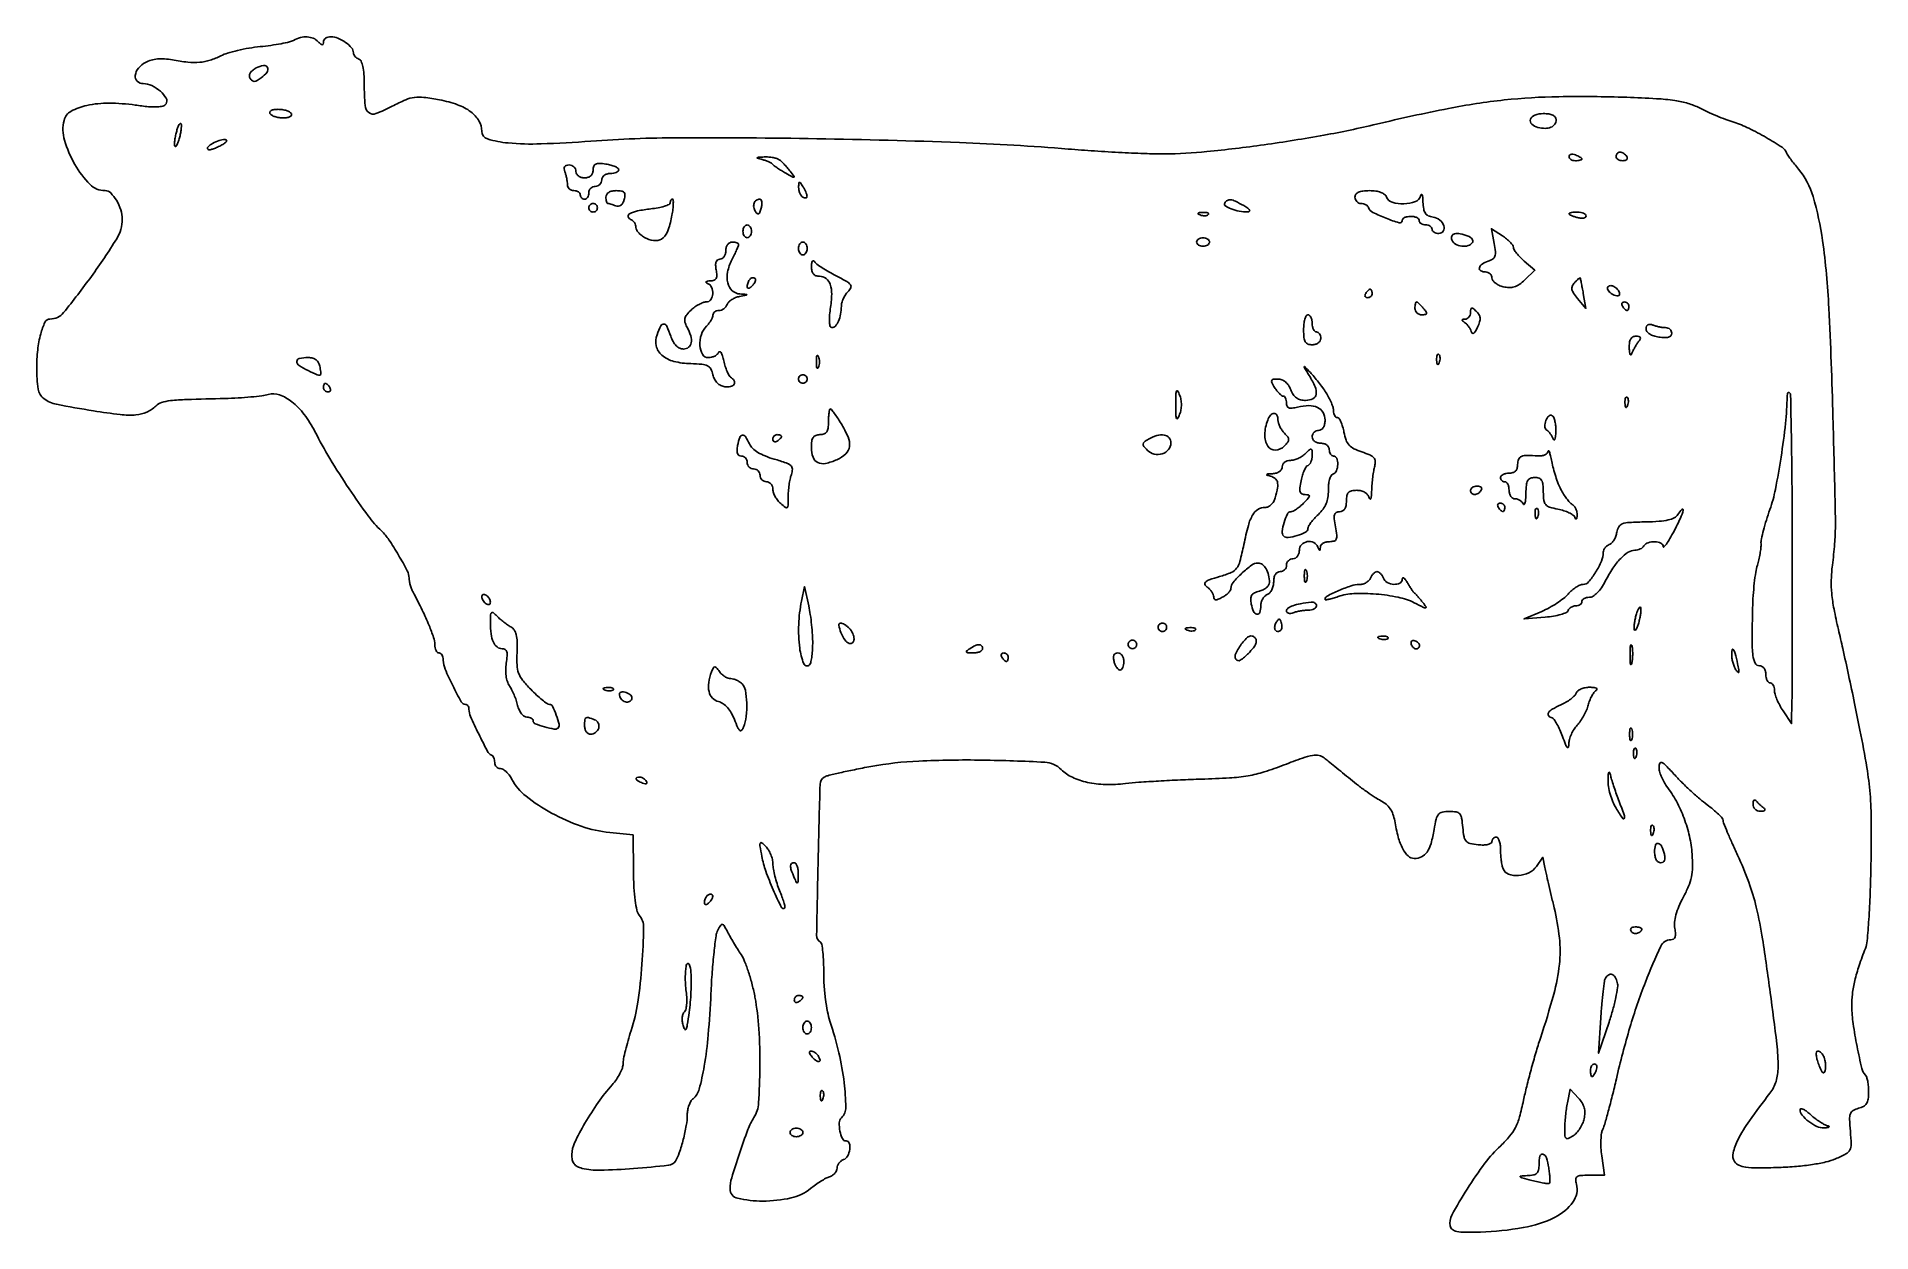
# Model space of a CAD drawing. Extents: x 0 to 429, y 1 to 280.
import ezdxf

# ---------------------------------------------------------------- set-up
doc = ezdxf.new("R2010")
doc.units = 0

msp = doc.modelspace()

# ---------------------------------------------------------------- linework, layer by layer
for points in [[(60, 279.104089, -0.070194), (59.064985, 278.743757, -0.010612), (57.09732, 278.331655, -0.011722), (54.737402, 277.946481, -0.009895), (52.22492, 277.647209, 0.017019), (49.606712, 277.29745, 0.015404), (46.929054, 276.761233, 0.015636), (44.561788, 276.132202, 0.046599), (43.008254, 275.504268, -0.042517), (40.503041, 274.467841, -0.055866), (38.077387, 273.98706, -0.047284), (35.308416, 274.015973, -0.021054), (31.69532, 274.551105, 0.030216), (29.88856, 274.784976, 0.040248), (28.234009, 274.764887, 0.044444), (26.748026, 274.492299, 0.055343), (25.44532, 273.970736, 0.095979), (23.768188, 272.60681, 0.147364), (23.037522, 270.897878, 0.229354), (23.507029, 269.568471, 0.197611), (24.889216, 269, -0.112544), (26.883416, 268.545372, -0.068979), (28.901399, 267.205798, -0.079085), (30.239103, 265.582312, -0.283001), (30.213054, 264.295024, -0.182722), (29.503737, 263.769627, -0.058643), (28.187729, 263.55871, -0.035435), (26.160322, 263.617673, -0.010126), (23.035013, 263.995051, 0.033441), (16.910411, 264.446407, 0.054491), (11.731463, 263.915437, 0.072153), (8.028367, 262.542265, 0.209417), (6.393026, 260.429806, 0.133797), (6.486635, 255.775694, 0.06053), (8.920775, 250.12953, 0.061842), (12.472378, 245.471927, 0.201615), (15.974344, 244, -0.198137), (17.286949, 243.458594, -0.061201), (18.635245, 241.743156, -0.057343), (19.655311, 239.514967, -0.078853), (20, 237.342924, -0.140464), (18.685815, 232.757213, -0.017076), (12.777956, 223.9784, -0.014064), (6.277504, 215.509098, -0.225732), (3.105145, 214, 0.289594), (1.928686, 213.256233, 0.04498), (0.930549, 210.550125, 0.039224), (0.230783, 206.812005, 0.026668), (0, 202.488131, 0.036309), (0.35339, 197.628058, 0.198419), (1.673388, 195.410506, 0.112666), (4.612311, 194.106019, 0.008452), (13.273129, 192.561744, 0.010687), (19.525886, 191.692226, 0.048658), (23.194836, 191.620435, 0.085249), (25.717052, 192.258448, 0.090663), (27.821429, 193.694046, -0.1192), (29.16995, 194.506481, -0.049175), (31.270249, 194.946857, -0.019299), (35.024306, 195.209372, -0.001939), (44, 195.454853, 0.008296), (47.061419, 195.577551, 0.008793), (50.058177, 195.800428, 0.008472), (52.629632, 196.08122, 0.039304), (54.091666, 196.384104, -0.158686), (56.721083, 196.300192, -0.081248), (59.634071, 194.675419, -0.064135), (62.506036, 191.724114, -0.043104), (64.998479, 187.726662, 0.017978), (68.512999, 181.403872, 0.011736), (72.994759, 174.361378, 0.010959), (77.446563, 168.020712, 0.044835), (80.557367, 164.5, -0.055979), (82.274589, 162.467161, -0.014862), (84.532826, 158.864166, -0.011354), (86.590914, 155.162579, -0.12178), (87, 153.507871, 0.045681), (87.065216, 152.795539, 0.022858), (87.270119, 151.913695, 0.022484), (87.567392, 151.013559, 0.03078), (87.919555, 150.236431, -0.008274), (90.084007, 145.98039, -0.015322), (91.676539, 142.44549, -0.017026), (92.72526, 139.647398, -0.081315), (93, 137.969206, 0.048809), (93.07374, 137.21561, 0.068809), (93.29375, 136.578454, 0.088992), (93.618168, 136.149391, 0.188662), (94, 136, -0.160982), (94.381432, 135.873926, -0.096526), (94.70625, 135.518112, -0.078035), (94.925646, 134.986915, -0.059051), (95, 134.359531, 0.09943), (95.431714, 132.210052, 0.016761), (97.188427, 128.378976, 0.01101), (99.193448, 124.578615, 0.27227), (100.177255, 124, -0.137453), (100.491, 123.912089, -0.100198), (100.758319, 123.664987, -0.08612), (100.938285, 123.295391, -0.070446), (101, 122.859531, 0.105574), (101.361629, 121.165945, 0.008917), (103.267452, 117.102689, 0.006772), (105.342885, 113.016425, 0.168847), (106.25, 112.166667, -0.12921), (106.537453, 111.936478, -0.058488), (106.779687, 111.515104, -0.052342), (106.944374, 110.983289, -0.048968), (107, 110.416667, 0.092848), (107.101295, 109.875876, 0.096273), (107.390987, 109.416146, 0.099259), (107.82317, 109.108462, 0.105594), (108.33102, 109, -0.13783), (108.933013, 108.830841, -0.04926), (109.651779, 108.288607, -0.044276), (110.363873, 107.504893, -0.039436), (110.958129, 106.578238, 0.102605), (114.328019, 102.543834, 0.042825), (120.267224, 98.611656, 0.041723), (127.243024, 95.531371, 0.0576), (133.921764, 94.056459), (139.343529, 93.5), (139.421764, 84.903217, 0.010899), (139.536689, 81.184759, 0.020086), (139.817239, 78.172208, 0.022031), (140.225523, 75.890704, 0.118485), (140.778169, 74.766812, -0.179574), (141.795799, 71.867121, -0.013112), (141.416954, 63.275639, -0.019315), (140.447624, 54.410926, -0.04248), (138.878271, 47.781545, 0.009552), (138.159234, 45.442618, 0.010408), (137.551742, 43.143577, 0.009936), (137.112599, 41.15784, 0.049484), (137, 40.022888, -0.088044), (136.826028, 39.04256, -0.031927), (136.25413, 37.744883, -0.030474), (135.432599, 36.373931, -0.031769), (134.460869, 35.132943, 0.028856), (131.195774, 31.012746, 0.021761), (128.082863, 26.14457, 0.019476), (125.650882, 21.545893, 0.109894), (125.025596, 18.858408, 0.050344), (125.143611, 17.563887, 0.111928), (125.540061, 16.662714, 0.116005), (126.27537, 16.04029, 0.056451), (127.43395, 15.605934, 0.068847), (131.590031, 15.153525, 0.01207), (139.465739, 15.572811, 0.006569), (147.616062, 16.312136, 0.227333), (149.214266, 17.293478, 0.06234), (150.133462, 19.203477, 0.018209), (151.060141, 22.336189, 0.018899), (151.770491, 25.614251, 0.043398), (151.994423, 28.127555, -0.045261), (152.095385, 29.214941, -0.040495), (152.391181, 30.309277, -0.042764), (152.823825, 31.251616, -0.090795), (153.337258, 31.864936, 0.155079), (154.79174, 34.132311, 0.023451), (155.960388, 39.46433, 0.021054), (156.896792, 46.811399, 0.009731), (157.524498, 56.424242, -0.006742), (157.826385, 61.515115, -0.009045), (158.245553, 66.118543, -0.006647), (158.714775, 69.939524, -0.089214), (159.148343, 71.277182, -0.017754), (159.824911, 72.440146, -0.307813), (160.207069, 72.606777, -0.219831), (160.59808, 72.328325, -0.01007), (161.40228, 70.85294, 0.010119), (162.007319, 69.743195, 0.004712), (162.834412, 68.327735, 0.004666), (163.730684, 66.857882, 0.0065), (164.562004, 65.560626, -0.051162), (165.396556, 63.960208, -0.015979), (166.317058, 61.410635, -0.015785), (167.169336, 58.479387, -0.016808), (167.815213, 55.560626, -0.030642), (168.722766, 48.213275, -0.017468), (168.961739, 39.265709, -0.013131), (168.672162, 30.873116, -0.126282), (167.584271, 27.5, 0.050884), (166.164607, 24.645645, 0.009178), (164.176024, 19.050769, 0.007916), (162.373975, 13.372701, 0.073), (162, 10.82488, 0.349751), (163.763543, 8.612142, 0.056937), (169.614639, 7.958612, 0.053104), (176.238224, 8.68095, 0.117437), (180.791471, 10.872207, -0.016398), (181.956848, 11.757296, -0.014768), (183.218432, 12.596925, -0.01498), (184.394244, 13.282268, -0.044445), (185.25, 13.653126, 0.067678), (185.919003, 13.980638, 0.065166), (186.485938, 14.478431, 0.070189), (186.869422, 15.063817, 0.110396), (187, 15.648016, -0.094999), (187.111942, 16.231877, -0.066841), (187.440625, 16.816269, -0.064601), (187.926574, 17.312584, -0.075272), (188.5, 17.638374, 0.180156), (189.455307, 18.48115, 0.087967), (189.967401, 20.047779, 0.110962), (189.85357, 21.457476, 0.328396), (189.116631, 22, -0.288149), (188.247339, 22.546334, -0.063002), (187.660558, 24.300768, -0.060322), (187.511405, 26.248604, -0.187483), (188.032753, 27.432753, 0.202195), (189.029947, 29.883835, 0.02657), (188.652662, 35.613604, 0.027953), (187.421915, 42.583802, 0.021803), (185.338647, 49.988298, -0.032708), (184.772595, 52.182528, -0.014522), (184.30196, 55.135743, -0.014302), (183.982959, 58.302663, -0.018739), (183.883199, 61.208799, 0.011059), (183.833618, 63.824096, 0.016438), (183.664432, 66.107911, 0.011538), (183.422651, 67.958809, 0.21949), (183.108583, 68.432892, -0.264351), (182.228002, 70.043467, -0.001549), (182.574729, 87.703395, -0.001591), (183.031735, 105.337849, -0.252183), (183.98508, 106.990779, -0.078485), (184.807236, 107.335406, -0.003955), (187.647769, 108.007598, -0.006262), (191.052634, 108.740207, -0.004487), (194.876225, 109.47729, -0.034082), (206.103087, 110.755048, -0.015316), (220.949621, 110.971187, -0.008713), (235.507035, 110.483358, -0.18571), (239.38094, 108.761917, 0.087825), (241.962694, 106.956721, 0.054971), (245.466051, 105.775625, 0.047758), (249.674133, 105.268683, 0.035185), (254.366467, 105.484186, -0.010841), (257.503188, 105.781663, -0.003617), (262.104332, 106.084107, -0.003598), (267.206055, 106.345587, -0.004096), (272.095089, 106.52079, 0.008193), (278.707504, 106.812023, 0.027474), (283.013897, 107.310919, 0.033258), (286.793908, 108.222983, 0.016784), (291.423181, 109.843962, -0.006927), (295.769676, 111.462782, -0.04251), (298.07991, 112.071678, -0.090703), (299.596212, 112.05928, -0.124246), (300.828092, 111.484873, -0.000486), (301.74781, 110.734244, -0.00011), (303.306557, 109.458966, -0.000114), (305.103727, 107.987278, -0.000111), (306.917634, 106.500518, 0.009625), (308.806546, 105.011452, 0.008518), (310.828976, 103.532862, 0.008586), (312.696209, 102.263395, 0.025672), (314.029355, 101.48482, -0.056175), (315.258338, 100.662871, -0.066039), (316.199352, 99.626467, -0.063473), (316.864099, 98.345025, -0.046597), (317.273949, 96.795827, 0.024118), (318.09862, 92.996277, 0.054557), (319.164092, 90.257068, 0.081729), (320.425218, 88.574036, 0.193522), (321.852804, 88, 0.11473), (323.559306, 88.396798, 0.129074), (324.830192, 89.497259, 0.083136), (325.763219, 91.507624, 0.026299), (326.474833, 94.75, -0.017265), (326.96862, 97.211347, -0.11646), (327.521959, 98.31597, -0.171497), (328.409176, 98.841587, -0.048826), (330.027533, 99, -0.041625), (331.642276, 98.865339, -0.1778), (332.468614, 98.394045, -0.134872), (332.921225, 97.413426, -0.020433), (333.189635, 95.25, 0.022995), (333.471804, 93.067229, 0.137093), (333.96341, 92.041759, 0.157075), (334.880663, 91.492335, 0.032999), (336.75, 91.186642, 0.029775), (338.01383, 91.14038, 0.051008), (339.059583, 91.271648, 0.070483), (339.76996, 91.545163, 0.272062), (340, 91.936642, -0.092937), (340.076107, 92.342561, -0.096301), (340.29375, 92.687638, -0.099242), (340.618449, 92.918591, -0.105494), (341, 93, -0.25072), (341.384034, 92.794513, -0.064599), (341.70625, 92.142775, -0.050053), (341.927187, 91.199652, -0.032533), (342, 90.081787, 0.018051), (342.044538, 88.848522, 0.015472), (342.178303, 87.55615, 0.015746), (342.373291, 86.389227, 0.042363), (342.606989, 85.581787, 0.216506), (343.87431, 84.333183, 0.106305), (346.164612, 84.011096, 0.093462), (348.642071, 84.666127, 0.129446), (350.388157, 86.143784), (351.889721, 88.287567), (352.364875, 85.893784, 0.006381), (352.650111, 84.547013, 0.001269), (353.196925, 82.146924, 0.001342), (353.848249, 79.355494, 0.001249), (354.530149, 76.5, -0.032982), (355.752875, 69.41817, -0.052511), (355.75352, 63.276771, -0.040949), (354.430045, 56.269504, -0.01271), (351.321349, 46, 0.008215), (350.264871, 42.619809, 0.005201), (349.139201, 38.646875, 0.005222), (348.114547, 34.720169, 0.009598), (347.375452, 31.5, -0.015761), (346.434824, 27.621616, -0.04933), (345.470482, 25.120762, -0.058825), (344.135675, 23.101652, -0.030132), (342.037063, 20.901972, 0.045237), (338.351448, 16.797825, 0.019886), (334.215489, 10.772256, 0.013793), (330.622672, 4.698786, 0.179134), (330.231297, 2.145477, 0.181423), (330.746116, 1.326792, 0.113583), (331.789839, 0.855297, 0.049246), (333.696001, 0.664633, 0.00853), (337.323154, 0.721867, 0.034923), (347.322263, 1.751944, 0.073015), (354.736518, 4.194507, 0.118518), (358.918123, 7.71627, 0.226427), (359.727434, 11.934293, -0.063301), (359.582601, 13.047789, -0.247639), (359.894098, 13.642336, -0.13524), (360.738798, 13.935292, -0.016248), (362.729544, 14), (366.271848, 14), (365.650086, 18.536246, -0.0214), (365.475589, 20.398616, -0.022306), (365.464473, 22.243385, -0.022681), (365.598042, 23.831026, -0.084504), (365.891323, 24.786246, 0.046507), (366.338889, 25.928119, 0.004049), (367.178943, 28.934085, 0.005294), (368.115705, 32.545089, 0.004089), (369.062839, 36.5, -0.015346), (372.230892, 48.526748, -0.021005), (375.861563, 59.117491, -0.015428), (379.448376, 67.527877, -0.292114), (381.753141, 69, 0.127997), (382.394008, 69.16679, 0.17941), (382.774395, 69.612459, 0.105512), (382.887473, 70.407706, 0.02998), (382.726018, 71.652915, -0.073761), (382.66665, 73.078227, -0.03976), (382.990871, 74.809726, -0.034045), (383.668741, 76.771805, -0.023145), (384.690295, 78.902915, 0.024643), (385.922379, 81.493087, 0.04799), (386.595543, 83.678401, 0.046639), (386.850443, 85.992687, 0.022006), (386.767675, 89, 0.037933), (386.146923, 93.182229, 0.033865), (384.887356, 97.389538, 0.033985), (383.077401, 101.372454, 0.03898), (380.81417, 104.884859, -0.037675), (380.121819, 105.953221, -0.030486), (379.54125, 107.190488, -0.031451), (379.145952, 108.404034, -0.066456), (379.028382, 109.384859, -0.114517), (379.238882, 110.239641, -0.417948), (379.717147, 110.392596, -0.080908), (380.655214, 109.688761, -0.006477), (382.778382, 107.421918, 0.013154), (384.476295, 105.656941, 0.00877), (386.508337, 103.722032, 0.008832), (388.546767, 101.913476, 0.017076), (390.25, 100.55323, -0.013728), (391.686498, 99.421671, -0.019308), (392.898437, 98.329921, -0.015877), (393.817682, 97.376522, -0.185952), (394, 96.903245, 0.09525), (394.112602, 96.317519, 0.003314), (394.990527, 94.160179, 0.006074), (396.080039, 91.620543, 0.004196), (397.372007, 88.771934, -0.020561), (400.002473, 82.428151, -0.02952), (401.758876, 76.604767, -0.020261), (403.212367, 69.183099, -0.004811), (405.011627, 56.709564, -0.003541), (406.545244, 44.656004, -0.030599), (406.860736, 39.24998, -0.072507), (406.365478, 35.920018, -0.091762), (404.943674, 33.158161, 0.009838), (400.149173, 26.701847, 0.035588), (397.484042, 22.334651, 0.060294), (396.334082, 19.245285, 0.20495), (396.686509, 17.172341, 0.145047), (397.677316, 16.320699, 0.073113), (399.277122, 15.867664, 0.035022), (401.960732, 15.706524, 0.0061), (407.035772, 15.819415, 0.012274), (411.174993, 16.063855, 0.01668), (414.891299, 16.500244, 0.0187), (418.007463, 17.091932, 0.044561), (420.246853, 17.819415, 0.019993), (422.715233, 18.990987, 0.148924), (423.628816, 19.8926, 0.13341), (423.935408, 21.195786, 0.014896), (423.738611, 24.267372, -0.012097), (423.541761, 27.091945, -0.097108), (423.733296, 28.374678, -0.181358), (424.355928, 29.112923, -0.066455), (425.645123, 29.62578, 0.06321), (426.814464, 30.082227, 0.130605), (427.521629, 30.751865, 0.105639), (427.890725, 31.787344, 0.03299), (428, 33.441741, 0.020909), (427.946094, 34.730236, 0.02495), (427.784269, 35.935076, 0.024902), (427.550434, 36.919573, 0.126267), (427.265597, 37.40107, -0.139515), (426.417658, 38.92356, -0.008443), (425.296608, 44.081153, -0.013651), (424.385386, 49.394526, -0.031561), (424.064204, 53.429002, -0.035191), (424.221095, 56.330815, -0.026609), (424.784875, 59.472297, -0.022943), (425.780901, 62.980205, -0.014245), (427.252899, 67, 0.073427), (427.65997, 68.715966, 0.004925), (428.046449, 73.759375, 0.007003), (428.364967, 79.80623, 0.005183), (428.554146, 86.5, 0.005409), (428.625825, 96.638973, 0.019454), (428.350039, 103.10082, 0.021229), (427.585346, 109.235647, 0.007384), (425.979384, 118, 0.002095), (424.71919, 124.210796, 0.001682), (423.312528, 130.884375, 0.001699), (421.970342, 137.045351, 0.004334), (420.943431, 141.5, -0.010786), (419.912858, 146.249713, -0.024676), (419.391699, 149.875714, -0.029696), (419.282171, 153.092531, -0.024834), (419.5382, 156.5, 0.010661), (420.056449, 161.497487, 0.019501), (420.232618, 165.590576, 0.007184), (420.169914, 171.648467, 0.000379), (419.676802, 191, 0.005695), (418.714085, 216.576392, 0.02225), (417.23767, 232.320221, 0.036046), (415.036692, 242.643636, 0.104727), (411.615608, 249.044977, -0.007455), (410.662049, 250.213136, -0.008963), (409.801905, 251.340473, -0.00786), (409.111528, 252.311372, -0.057815), (408.845649, 252.813592, 0.155844), (407.777742, 254.132567, 0.013737), (404.081577, 256.416673, 0.019123), (400.007699, 258.578189, 0.034479), (396.5, 259.981806, -0.013366), (394.679747, 260.622497, -0.00748), (392.5, 261.493436, -0.007459), (390.32177, 262.440172, -0.012034), (388.5, 263.317914, 0.047438), (385.843349, 264.373629, 0.034562), (382.736035, 265.050073, 0.021987), (378.410898, 265.48966, 0.00588), (371.5, 265.804742, 0.012106), (355.622181, 265.957015, 0.023065), (342.881008, 265.182151, 0.021966), (329.866194, 263.20469, 0.009922), (313, 259.529423, -0.014048), (300.743821, 256.964455, -0.009703), (286.747037, 254.722861, -0.00972), (273.412514, 253.115565, -0.023489), (263.5, 252.584247, -0.010649), (259.445887, 252.643915, -0.003673), (253.590625, 252.897963, -0.003648), (247.13801, 253.272656, -0.004224), (241, 253.726142, 0.01128), (215.563397, 255.244901, 0.00514), (182.270307, 256.137266, 0.004875), (149.991501, 256.355685, 0.017723), (129.5, 255.567904, -0.009645), (117.825345, 254.930096, -0.031713), (110.114323, 255.146965, -0.050543), (105.362322, 256.073306, -0.330633), (104, 257.908263, 0.136326), (103.325736, 260.335282, 0.098106), (101.424864, 262.427348, 0.073726), (98.326774, 264.08171, 0.039875), (94.144466, 265.210328, 0.014129), (90.423018, 265.794154, 0.065226), (88.247435, 265.787821, 0.069288), (86.209044, 265.220313, 0.017177), (83.071279, 263.726833, -0.026258), (79.243247, 261.989329, -0.267008), (77.582002, 262.237452, -0.210359), (76.711907, 263.884473, -0.01682), (76.522061, 268.916611, 0.01689), (76.434126, 271.238785, 0.035785), (76.177405, 273.01969, 0.046322), (75.785489, 274.254711, 0.215533), (75.25, 274.749945, -0.070539), (74.772169, 274.988256, -0.066016), (74.367188, 275.354579, -0.070279), (74.093396, 275.788089, -0.106142), (74, 276.223091, 0.183155), (73.564368, 277.372443, 0.056705), (72.166053, 278.631192, 0.055247), (70.394956, 279.62013, 0.095463), (68.75, 279.968197, 0.06693), (68.081042, 279.890594, 0.085069), (67.514062, 279.638158, 0.101508), (67.135189, 279.255068, 0.145397), (67, 278.8, -0.051663), (66.943785, 278.257401, -0.354955), (66.75, 278.1, -0.180052), (66.421376, 278.222304, -0.018208), (65.8, 278.8, 0.096935), (64.623501, 279.591371, 0.086839), (63.188405, 279.920772, 0.078742), (61.604493, 279.754202, 0.061592)], [(52.446571, 270.337274, -0.027942), (51.48503, 269.713464, -0.120959), (50.835716, 269.527535, -0.183068), (50.324797, 269.699113, -0.082967), (49.85272, 270.238304, -0.14761), (49.693386, 270.836123, -0.12641), (49.87664, 271.463667, -0.090308), (50.418865, 272.087239, -0.045103), (51.293749, 272.666444, -0.080403), (53.002326, 273.259672, -0.332755), (53.918221, 272.795883, -0.28495), (53.810778, 271.675269, -0.072289)], [(59.5, 262, -0.248314), (59.525676, 261.616153, -0.167127), (59.219427, 261.288197, -0.085479), (58.553315, 261.069023, -0.03685), (57.618034, 261, -0.036773), (56.615763, 261.073814, -0.040854), (55.670862, 261.29375, -0.044834), (54.910071, 261.615371, -0.132684), (54.5, 262, -0.248314), (54.474324, 262.383847, -0.167127), (54.780573, 262.711803, -0.085479), (55.446685, 262.930977, -0.03685), (56.381966, 263, -0.036773), (57.384237, 262.926186, -0.040854), (58.329138, 262.70625, -0.044834), (59.089929, 262.384629, -0.132684)], [(355, 260.583333, -0.152731), (354.670872, 259.53099, -0.141724), (353.792307, 258.816182, -0.105017), (352.427847, 258.550733, -0.05923), (350.75, 258.779388, -0.120697), (349.284008, 259.568874, -0.311198), (349.02002, 260.68045, -0.218582), (350.032411, 261.662474, -0.08515), (352, 262, -0.034471), (353.282064, 261.911506, -0.075983), (354.220588, 261.631944, -0.1147), (354.791276, 261.180202, -0.169807)], [(33.428571, 256.571429, -0.01788), (33.141471, 255.579214, -0.034717), (32.830364, 254.81547, -0.049436), (32.541307, 254.349272, -0.453302), (32.331236, 254.335431, -0.195604), (32.199935, 254.646795, -0.022563), (32.225007, 255.420827, -0.024478), (32.346523, 256.376727, -0.01763), (32.571429, 257.428571, -0.01788), (32.858529, 258.420786, -0.034717), (33.169636, 259.18453, -0.049436), (33.458693, 259.650728, -0.453302), (33.668764, 259.664569, -0.195604), (33.800065, 259.353205, -0.022563), (33.774993, 258.579173, -0.024478), (33.653477, 257.623273, -0.01763)], [(43.001507, 254.546391, -0.021084), (42.009973, 254.051042, -0.030978), (41.098135, 253.708643, -0.031506), (40.358629, 253.532146, -0.243841), (40.030467, 253.6362, -0.415681), (40.03198, 254.240591, -0.063281), (41.093132, 255.053995, -0.052237), (42.603435, 255.734302, -0.083256), (44, 255.949252, -0.185826), (44.342634, 255.812051, -0.376697), (44.370049, 255.544062, -0.091071), (43.916813, 255.104059, -0.020871)], [(371.5, 252, -0.139169), (371.607943, 251.620352, -0.191142), (371.478525, 251.29375, -0.138808), (371.110654, 251.073267, -0.066118), (370.559017, 251, -0.062283), (369.962904, 251.074545, -0.080552), (369.457961, 251.29375, -0.097988), (369.120018, 251.618621, -0.153634), (369, 252, -0.092995), (369.071618, 252.381732, -0.096318), (369.276414, 252.70625, -0.099231), (369.581949, 252.923444, -0.105429), (369.940983, 253, -0.089642), (370.346558, 252.926698, -0.053229), (370.7871, 252.70625, -0.051032), (371.193797, 252.382515, -0.06081)], [(136, 248.886501, -0.210137), (135.850957, 248.547526, -0.081449), (135.4125, 248.26041, -0.06202), (134.765688, 248.065034, -0.042391), (134, 248, 0.072314), (133.230589, 247.888136, 0.08892), (132.583333, 247.5625, 0.10214), (132.153209, 247.075754, 0.130775), (132, 246.5, -0.099038), (131.885486, 245.927543, -0.097945), (131.559375, 245.440625, -0.097945), (131.072457, 245.114514, -0.099038), (130.5, 245, 0.099038), (129.927543, 244.885486, 0.097945), (129.440625, 244.559375, 0.097945), (129.114514, 244.072457, 0.099038), (129, 243.5, -0.064853), (128.925306, 242.926543, -0.082425), (128.70625, 242.440625, -0.098894), (128.381354, 242.115568, -0.148195), (128, 242, -0.099038), (127.618362, 242.076342, -0.097945), (127.29375, 242.29375, -0.097945), (127.076342, 242.618362, -0.099038), (127, 243, 0.148195), (126.884432, 243.381354, 0.098894), (126.559375, 243.70625, 0.082425), (126.073457, 243.925306, 0.064853), (125.5, 244, -0.093456), (124.927413, 244.107966, -0.096457), (124.440625, 244.4166, -0.099144), (124.11481, 244.877082, -0.104916), (124, 245.418213, 0.032815), (123.956854, 246.074909, 0.017107), (123.821697, 246.884475, 0.016939), (123.625558, 247.709117, 0.024761), (123.393011, 248.418213, -0.067159), (123.230887, 249.103551, -0.16701), (123.348199, 249.59835, -0.176865), (123.737605, 249.898658, -0.076855), (124.393011, 250, -0.09222), (125.006471, 249.885883, -0.096079), (125.527947, 249.559375, -0.099375), (125.876932, 249.072312, -0.106303), (126, 248.5, 0.130775), (126.153209, 247.924246, 0.10214), (126.583333, 247.4375, 0.08892), (127.230589, 247.111864, 0.072314), (128, 247, 0.071736), (128.843526, 247.121648, 0.113919), (129.476298, 247.478351, 0.120944), (129.864413, 248.058128, 0.087519), (130, 248.826807, -0.086346), (130.154097, 249.712475, -0.200977), (130.600296, 250.199968, -0.121131), (131.449639, 250.364932, -0.024124), (133, 250.213308, -0.027258), (134.149175, 249.980081, -0.04044), (135.11875, 249.641932, -0.047041), (135.805351, 249.257498, -0.246404)], [(173.5, 251.234687, -0.034037), (173.985122, 250.824682, -0.010979), (174.646875, 250.154559, -0.010892), (175.352351, 249.374722, -0.012006), (176, 248.589345, -0.003952), (176.977438, 247.323844, -0.469837), (176.936229, 247.146804, -0.246808), (176.679736, 247.15201, -0.002372), (175, 248.089345, -0.009745), (174.00619, 248.675936, -0.011402), (173.0875, 249.271951, -0.010414), (172.335933, 249.807521, -0.06592), (172, 250.134318, 0.09576), (171.679037, 250.411495, 0.023891), (171.059375, 250.729086, 0.023534), (170.302309, 251.030401, 0.021728), (169.5, 251.268316, -0.005982), (168.39539, 251.558376, -0.545159), (168.353394, 251.692331, -0.208721), (168.571752, 251.801832, -0.00326), (170, 251.868686, -0.027692), (171.030466, 251.853107, -0.027185), (172.059375, 251.723983, -0.028249), (172.946396, 251.51097, -0.085574)], [(361, 251.393011, -0.289661), (360.903916, 251.241071, -0.046727), (360.559375, 251.115447, -0.039339), (360.074824, 251.028469, -0.024748), (359.5, 251, -0.062722), (358.926468, 251.07223, -0.08088), (358.440625, 251.284531, -0.098158), (358.115494, 251.599211, -0.152681), (358, 251.968615, -0.184534), (358.122486, 252.289193, -0.147206), (358.440625, 252.483616, -0.100118), (358.925634, 252.511135, -0.055937), (359.5, 252.361626, -0.02136), (360.074558, 252.112506, -0.030395), (360.559375, 251.839659, -0.030693), (360.912889, 251.579329, -0.222225)], [(179.984687, 242.690983, -0.157323), (179.907599, 242.435603, -0.195945), (179.701752, 242.301162, -0.128516), (179.382147, 242.321663, -0.058538), (179, 242.5, -0.101161), (178.617978, 242.859627, -0.052761), (178.298248, 243.433213, -0.049393), (178.083635, 244.116349, -0.053738), (178.015313, 244.809017, -0.012098), (178.046994, 245.761472, -0.343021), (178.199331, 245.935744, -0.295079), (178.430616, 245.842749, -0.010223), (179, 245, -0.021347), (179.372163, 244.366342, -0.021318), (179.689119, 243.702976, -0.021733), (179.915238, 243.101584, -0.074451)], [(131, 240, -0.099038), (130.923658, 239.618362, -0.097945), (130.70625, 239.29375, -0.097945), (130.381638, 239.076342, -0.099038), (130, 239, -0.099038), (129.618362, 239.076342, -0.097945), (129.29375, 239.29375, -0.097945), (129.076342, 239.618362, -0.099038), (129, 240, -0.099038), (129.076342, 240.381638, -0.097945), (129.29375, 240.70625, -0.097945), (129.618362, 240.923658, -0.099038), (130, 241, -0.099038), (130.381638, 240.923658, -0.097945), (130.70625, 240.70625, -0.097945), (130.923658, 240.381638, -0.099038)], [(137.274959, 241.943442, -0.057948), (136.954233, 241.120309, -0.109721), (136.49469, 240.581184, -0.137128), (135.926133, 240.358176, -0.117447), (135.286791, 240.443442, 0.008807), (134.700836, 240.656533, 0.010425), (134.13962, 240.836511, 0.009369), (133.661747, 240.96915, 0.063085), (133.418213, 241, -0.281131), (133.256806, 241.098541, -0.050709), (133.12285, 241.440625, -0.041645), (133.030325, 241.925219, -0.026361), (133, 242.5, -0.138564), (133.173249, 243.113157, -0.116179), (133.651063, 243.594164, -0.088929), (134.414704, 243.899186, -0.050699), (135.40638, 244, -0.035852), (136.626181, 243.912423, -0.174207), (137.228974, 243.592216, -0.201327), (137.440694, 242.994075, -0.0497)], [(148.428894, 238.25, -0.037712), (147.569665, 234.885708, -0.125405), (146.338301, 232.985369, -0.188961), (144.67743, 232.335779, -0.107115), (142.53694, 232.801215, -0.043502), (141.566329, 233.349853, -0.048813), (140.745226, 234.040018, -0.054993), (140.180457, 234.761141, -0.139526), (140, 235.395228, 0.079714), (139.90644, 235.978347, 0.06697), (139.632812, 236.542028, 0.068492), (139.227821, 237.001524, 0.092404), (138.75, 237.279762, -0.262128), (138.192238, 237.922085, -0.334089), (138.517713, 238.608921, -0.072039), (140.39974, 239.273762, -0.020879), (143.450603, 239.747322, 0.017742), (145.194194, 240.006779, 0.027973), (146.663615, 240.365022, 0.026844), (147.757047, 240.762596, 0.300696), (148, 241.130052, -0.0608), (148.040603, 241.46272, -0.07942), (148.160186, 241.744453, -0.097364), (148.337331, 241.933074, -0.156931), (148.545313, 242, -0.400723), (148.728998, 241.824625, -0.01933), (148.736057, 240.898438, -0.022649), (148.643493, 239.688019, -0.013263)], [(169.267643, 239.915465, -0.023786), (168.968467, 238.959635, -0.17244), (168.665845, 238.594776, -0.331649), (168.330157, 238.629684, -0.068391), (167.927245, 239.11772, -0.092521), (167.535928, 240.129448, -0.133347), (167.612782, 241.081045, -0.160203), (168.133612, 241.747402, -0.148493), (168.965397, 242, -0.266792), (169.246234, 241.838667, -0.096278), (169.403719, 241.387668, -0.063501), (169.415273, 240.714383, -0.036542)], [(282, 240.5, -0.020463), (282.931345, 239.915788, -0.091803), (283.38501, 239.463166, -0.375317), (283.35341, 239.188728, -0.182883), (283, 239.04909, -0.045764), (280.962388, 239.206183, -0.048776), (279.032307, 239.731802, -0.062473), (277.709525, 240.4342, -0.396936), (277.570264, 241.11369, -0.11917), (278.194085, 241.730812, -0.17177), (278.947751, 241.885596, -0.081717), (280.051232, 241.54336, -0.013878)], [(315.361626, 242.5, 0.236578), (316.698842, 241.279552, 0.076801), (319.433509, 240.944642, 0.077601), (322.118149, 241.450746, 0.248419), (323.310674, 242.75, -0.122211), (323.492443, 243.083655, -0.552276), (323.667734, 243.051681, -0.072751), (323.811893, 242.452088, -0.013563), (323.883999, 241.319551, 0.032382), (324.04715, 239.712856, 0.107029), (324.438739, 238.730117, 0.139026), (325.133996, 238.142029, 0.071142), (326.239784, 237.819551, -0.133119), (327.817423, 237.14061, -0.141895), (328.789979, 235.771989, -0.237258), (328.631667, 234.561044, -0.248668), (327.573324, 234, -0.06169), (326.971718, 234.07451, -0.080104), (326.462164, 234.29375, -0.097747), (326.121089, 234.618613, -0.154938), (326, 235, 0.148195), (325.884432, 235.381354, 0.098894), (325.559375, 235.70625, 0.082425), (325.073457, 235.925306, 0.064853), (324.5, 236, -0.064853), (323.926543, 236.074694, -0.082425), (323.440625, 236.29375, -0.098894), (323.115568, 236.618646, -0.148195), (323, 237, 0.191087), (322.848523, 237.381882, 0.088204), (322.4125, 237.70625, 0.068025), (321.765418, 237.926307, 0.048028), (321, 238, 0.048698), (320.234614, 237.925277, 0.068698), (319.5875, 237.702308, 0.088882), (319.151693, 237.373543, 0.189003), (319, 236.98658, -0.49927), (318.345679, 236.494643, -0.022777), (315.267161, 237.538808, -0.022972), (312.157224, 238.921963, -0.19482), (311.166667, 240.047814, 0.116395), (310.934003, 240.412015, 0.06817), (310.515104, 240.720295, 0.062299), (309.983188, 240.928977, 0.062439), (309.416667, 241, -0.105033), (308.876128, 241.114816, -0.099164), (308.416146, 241.440625, -0.096425), (308.107842, 241.92741, -0.09335), (308, 242.5, -0.161662), (308.220972, 243.165576, -0.12907), (308.815502, 243.639479, -0.07728), (309.849524, 243.916766, -0.026943), (311.393011, 244, -0.034405), (312.838564, 243.900413, -0.056009), (314.029206, 243.597068, -0.071188), (314.893824, 243.120783, -0.140603)], [(167, 234.5, -0.064853), (166.925306, 233.926543, -0.082425), (166.70625, 233.440625, -0.098894), (166.381354, 233.115568, -0.148195), (166, 233, -0.148195), (165.618646, 233.115568, -0.098894), (165.29375, 233.440625, -0.082425), (165.074694, 233.926543, -0.064853), (165, 234.5, -0.064853), (165.074694, 235.073457, -0.082425), (165.29375, 235.559375, -0.098894), (165.618646, 235.884432, -0.148195), (166, 236, -0.148195), (166.381354, 235.884432, -0.098894), (166.70625, 235.559375, -0.082425), (166.925306, 235.073457, -0.064853)], [(273.729167, 238.395833, -0.126455), (273.402231, 238.202593, -0.060344), (272.916927, 238.123424, -0.05415), (272.359369, 238.160852, -0.051402), (271.8125, 238.316886, -0.054073), (271.395823, 238.538436, -0.470617), (271.37858, 238.720685, -0.168741), (271.670344, 238.862007, -0.018894), (272.416667, 238.921053, -0.028489), (273.112848, 238.910055, -0.077125), (273.592839, 238.799335, -0.208169), (273.77538, 238.614691, -0.296942)], [(362, 238.09362, -0.24384), (361.842465, 237.789795, -0.106581), (361.4125, 237.607123, -0.070464), (360.766322, 237.575635, -0.040966), (360, 237.710251, -0.016817), (359.233613, 237.938458, -0.025621), (358.5875, 238.192243, -0.023188), (358.102864, 238.439563, -0.269386), (358, 238.616631, -0.326917), (358.109555, 238.766282, -0.029396), (358.5875, 238.887385, -0.029316), (359.233356, 238.972329, -0.018041), (360, 239, -0.043375), (360.765641, 238.933456, -0.063112), (361.4125, 238.733751, -0.082769), (361.850443, 238.440102, -0.206609)], [(164, 231.45034, -0.096989), (163.931571, 231.100893, -0.00659), (163.535471, 230.163842, -0.009242), (163.024351, 229.054042, -0.006793), (162.418624, 227.842636, 0.068959), (161.419136, 225.013077, 0.10785), (161.452626, 222.440839, 0.147179), (162.484877, 220.638593, 0.176144), (164.269052, 219.863818, -0.000971), (165.864634, 219.763311, -0.435798), (165.925206, 219.689013, -0.320545), (165.846213, 219.60563, -0.000831), (164.188851, 219.286254, 0.049883), (163.264296, 219.011974, 0.047527), (162.396262, 218.556687, 0.051183), (161.707753, 217.999554, 0.105841), (161.331862, 217.422436, -0.077965), (161.01906, 216.878669, -0.065143), (160.537166, 216.417841, -0.066733), (159.966337, 216.106229, -0.091861), (159.393011, 216, 0.07534), (158.860785, 215.919347, 0.088946), (158.409197, 215.685268, 0.100708), (158.107313, 215.337169, 0.12913), (158, 214.928571, -0.098387), (157.89773, 214.413868, -0.03396), (157.559375, 213.73125, -0.032192), (157.074034, 213.010186, -0.032161), (156.5, 212.357143, 0.119302), (155.283422, 210.363546, 0.092011), (154.959898, 207.828427, 0.116967), (155.570427, 205.778394, 0.26829), (156.916667, 205, 0.060299), (157.686061, 205.093125, 0.059611), (158.414203, 205.367188, 0.065095), (158.994132, 205.771711, 0.115063), (159.323175, 206.25, -0.365719), (159.577731, 206.387777, -0.209291), (159.881405, 206.172012, -0.060092), (160.224253, 205.405068, -0.020727), (160.53567, 204.229191, 0.020166), (160.876212, 202.93749, 0.024536), (161.301853, 201.761083, 0.024231), (161.747699, 200.825421, 0.131779), (162.129162, 200.420174, -0.122132), (162.919495, 199.611878, -0.273977), (162.916412, 198.784644, -0.209652), (162.126241, 198.221818, -0.087539), (160.790994, 198.180449, -0.080171), (159.824267, 198.483377, -0.081682), (159.00889, 199.073726, -0.07697), (158.389406, 199.927857, -0.060924), (157.995421, 201, 0.064733), (157.487381, 202.35077, 0.155456), (156.730787, 203.089307, 0.095734), (155.432613, 203.454173, 0.016035), (152.83788, 203.586714, -0.057343), (148.856481, 204.121532, -0.115655), (146.061303, 205.570974, -0.161794), (144.757287, 207.739886, -0.147005), (144.944206, 210.35325, -0.023214), (145.857205, 212.455372, -0.31603), (146.550194, 212.836153, -0.268889), (147.238945, 212.328569, -0.01873), (148.149845, 210, 0.041666), (148.716907, 208.725783, 0.068773), (149.418801, 207.781734, 0.0852), (150.223836, 207.20195, 0.114031), (151.097825, 207, 0.163196), (152.305776, 207.405054, 0.194113), (152.92009, 208.429286, 0.116464), (152.796842, 210.067691, 0.04614), (151.913786, 212.161093, -0.053495), (151.460494, 213.281298, -0.129853), (151.44336, 214.166122, -0.111815), (151.871579, 215.026956, -0.034129), (152.871972, 216.095351, -0.033584), (153.768035, 216.824244, -0.031891), (154.768738, 217.440509, -0.033499), (155.724145, 217.868597, -0.088801), (156.458187, 218, 0.244646), (157.485725, 218.534773, 0.136817), (157.96648, 219.897673, 0.122299), (157.694159, 221.427024, 0.194307), (156.75, 222.337719, -0.073486), (156.406083, 222.539336, -0.454677), (156.398808, 222.719411, -0.156955), (156.695602, 222.861438, -0.023177), (157.366577, 222.921053, 0.07432), (158.249137, 223.091371, 0.186583), (158.738805, 223.510494, 0.137245), (158.905869, 224.253543, 0.034327), (158.755249, 225.5, -0.034745), (158.622182, 226.608959, -0.097718), (158.734464, 227.378654, -0.160129), (159.082006, 227.829022, -0.150112), (159.638672, 228, 0.145316), (160.157808, 228.154133, 0.09931), (160.60011, 228.5875, 0.083417), (160.898205, 229.235458, 0.06628), (161, 230, -0.072314), (161.111864, 230.769411, -0.08892), (161.4375, 231.416667, -0.10214), (161.924246, 231.846791, -0.130775), (162.5, 232, -0.034847), (163.074523, 231.95991, -0.053028), (163.559375, 231.838537, -0.069161), (163.892473, 231.661146, -0.240309)], [(180, 230.5, -0.064853), (179.925306, 229.926543, -0.082425), (179.70625, 229.440625, -0.098894), (179.381354, 229.115568, -0.148195), (179, 229, -0.148195), (178.618646, 229.115568, -0.098894), (178.29375, 229.440625, -0.082425), (178.074694, 229.926543, -0.064853), (178, 230.5, -0.064853), (178.074694, 231.073457, -0.082425), (178.29375, 231.559375, -0.098894), (178.618646, 231.884432, -0.148195), (179, 232, -0.148195), (179.381354, 231.884432, -0.098894), (179.70625, 231.559375, -0.082425), (179.925306, 231.073457, -0.064853)], [(274, 232, -0.148195), (273.884432, 231.618646, -0.098894), (273.559375, 231.29375, -0.082425), (273.073457, 231.074694, -0.064853), (272.5, 231, -0.064853), (271.926543, 231.074694, -0.082425), (271.440625, 231.29375, -0.098894), (271.115568, 231.618646, -0.148195), (271, 232, -0.148195), (271.115568, 232.381354, -0.098894), (271.440625, 232.70625, -0.082425), (271.926543, 232.925306, -0.064853), (272.5, 233, -0.064853), (273.073457, 232.925306, -0.082425), (273.559375, 232.70625, -0.098894), (273.884432, 232.381354, -0.148195)], [(334.412469, 233.395215, -0.060475), (334.974366, 233.097516, -0.091339), (335.363026, 232.705116, -0.120446), (335.521017, 232.283716, -0.169737), (335.435239, 231.895215, -0.187387), (334.460982, 231.159574, -0.10076), (332.937661, 231.044461, -0.098746), (331.465247, 231.536119, -0.173011), (330.638374, 232.5, -0.188124), (330.643341, 233.404158, -0.244851), (331.259801, 233.937408, -0.112735), (332.567457, 233.948358, -0.037583)], [(345, 230.751339, 0.142008), (345.152587, 230.224927, 0.026386), (345.741536, 229.394741, 0.026396), (346.557912, 228.468729, 0.021405), (347.524378, 227.563565), (350.048756, 225.394432), (347.654803, 223.145429, -0.037164), (346.372702, 222.108869, -0.074972), (345.208696, 221.538045, -0.083079), (344.009578, 221.368461, -0.055211), (342.630425, 221.556622, -0.046887), (341.624054, 221.91217, -0.057344), (340.772687, 222.431664, -0.067822), (340.191775, 223.027258, -0.160734), (340, 223.608408, 0.10697), (339.885096, 224.139346, 0.099479), (339.559375, 224.59122, 0.095894), (339.072633, 224.894165, 0.091635), (338.5, 225, -0.12279), (337.373937, 225.280773, -0.340401), (337.057574, 225.978145, -0.193004), (337.673904, 226.856924, -0.067732), (339.093105, 227.52955, 0.066491), (340.162513, 228.03316, 0.166895), (340.688845, 228.701409, 0.109935), (340.812335, 229.748281, 0.020971), (340.536511, 231.657073), (339.886811, 235.12027), (342.443406, 233.445125, -0.0258), (343.422148, 232.729067, -0.032088), (344.249, 231.962828, -0.033679), (344.838579, 231.251295, -0.157433)], [(186.783841, 224.096746, -0.009805), (189.270386, 222.774144, -0.10638), (190.11946, 222.028825, -0.278218), (190.188015, 221.31471, -0.084801), (189.533841, 220.390983, 0.051659), (188.946696, 219.66813, 0.03827), (188.450566, 218.765216, 0.039051), (188.111144, 217.829204, 0.067557), (188, 217.010359, -0.045071), (187.831519, 215.145086, -0.059323), (187.329208, 213.513559, -0.074716), (186.606571, 212.376983, -0.217148), (185.779467, 212, -0.322691), (185.400784, 212.272802, -0.060002), (185.218051, 213.163413, -0.040382), (185.215617, 214.524801, -0.017481), (185.421694, 216.326385, 0.02927), (185.735406, 219.790033, 0.087756), (185.397401, 222.133249, 0.152549), (184.430462, 223.484571, 0.163162), (182.893011, 224, -0.082635), (182.051117, 224.140096, -0.137242), (181.462343, 224.545123, -0.120461), (181.121162, 225.241299, -0.055737), (181.015313, 226.25, -0.026642), (181.065802, 227.089401, -0.118259), (181.233535, 227.550667, -0.362242), (181.478312, 227.624118, -0.147277), (181.765313, 227.384334, 0.088483), (182.294112, 226.826682, 0.013875), (183.542564, 225.958393, 0.015054), (185.089847, 225.010085, 0.012626)], [(167.183333, 221.783333, -0.034019), (166.693024, 221.355562, -0.131573), (166.322581, 221.204271, -0.290264), (166.093678, 221.31173, -0.142677), (166, 221.633333, -0.054831), (166.048893, 222.07784, -0.038674), (166.195833, 222.558958, -0.039129), (166.411277, 223.002755, -0.063896), (166.666667, 223.333333, -0.075941), (166.96028, 223.549128, -0.089268), (167.289271, 223.652396, -0.100736), (167.601612, 223.629018, -0.128169), (167.85, 223.483333, -0.212536), (167.959631, 223.197768, -0.080535), (167.867292, 222.770833, -0.061283), (167.5985, 222.274266, -0.041736)], [(361.337628, 220), (361.962537, 216.5), (360.011014, 218.824049, -0.025212), (359.069096, 220.068045, -0.100306), (358.700122, 220.946331, -0.15156), (358.777754, 221.696966, -0.085293), (359.279746, 222.47319, -0.009346), (359.755338, 222.970654, -0.01598), (360.172793, 223.365226, -0.010115), (360.52004, 223.660711, -0.433475), (360.60636, 223.649141, -0.104856), (360.661101, 223.523381, -0.000956), (360.865043, 222.515685, -0.00321), (361.090421, 221.352292, -0.002063)], [(312, 220, -0.105053), (311.918938, 219.618444, -0.099167), (311.688914, 219.29375, -0.09642), (311.345238, 219.076123, -0.093332), (310.940983, 219, -0.108972), (310.586039, 219.078288, -0.182303), (310.3746, 219.29375, -0.161196), (310.343488, 219.6179, -0.082592), (310.5, 220, -0.029505), (310.768994, 220.382774, -0.035638), (311.066025, 220.70625, -0.038439), (311.34829, 220.934461, -0.151918), (311.559017, 221, -0.210953), (311.727648, 220.92554, -0.081139), (311.870461, 220.70625, -0.061769), (311.967655, 220.382849, -0.042167)], [(369.77106, 220.18682, -0.108271), (369.818151, 219.74444, -0.257062), (369.633872, 219.482386, -0.161356), (369.219753, 219.426249, -0.045328), (368.58356, 219.606309, -0.049992), (367.977839, 219.911187, -0.054888), (367.465171, 220.322276, -0.062067), (367.115141, 220.772094, -0.13514), (367, 221.190322, -0.310331), (367.373328, 221.733894, -0.180578), (368.198675, 221.742032, -0.106345), (369.180521, 221.127369, -0.120025)], [(298, 213, 0.048028), (298.073693, 212.234582, 0.068025), (298.29375, 211.5875, 0.088204), (298.618118, 211.151477, 0.191087), (299, 211, -0.148195), (299.381354, 210.884432, -0.098894), (299.70625, 210.559375, -0.082425), (299.925306, 210.073457, -0.064853), (300, 209.5, -0.130775), (299.846791, 208.924246, -0.10214), (299.416667, 208.4375, -0.08892), (298.769411, 208.111864, -0.072314), (298, 208, -0.087745), (296.997538, 208.177287, -0.177212), (296.392857, 208.6875, -0.10769), (296.082184, 209.67572, -0.022514), (296, 211.5, -0.027026), (296.072542, 212.841111, -0.042582), (296.29375, 213.971875, -0.052312), (296.614308, 214.767902, -0.277684), (297, 215, -0.191087), (297.381882, 214.848523, -0.088204), (297.70625, 214.4125, -0.068025), (297.926307, 213.765418, -0.048028)], [(324, 216.5, -0.020633), (324.618371, 215.689039, -0.217533), (324.691858, 215.28931, -0.304492), (324.434686, 215.057736, -0.035496), (323.622445, 215, -0.091307), (323.003059, 215.114059, -0.095788), (322.476593, 215.440625, -0.099536), (322.124301, 215.927707, -0.107348), (322, 216.5, -0.023761), (322.027334, 217.07485, -0.037907), (322.110907, 217.559375, -0.044235), (322.231422, 217.90557, -0.294983), (322.377555, 218, -0.172217), (322.587584, 217.925448, -0.016008), (323.00989, 217.559375, -0.019119), (323.495645, 217.074554, -0.013852)], [(336.657142, 212.146855, -0.022393), (336.151623, 211.157324, -0.117255), (335.737576, 210.713343, -0.336747), (335.404009, 210.734322, -0.137781), (335.137863, 211.136579, 0.048008), (334.889915, 211.712385, 0.032498), (334.50556, 212.315309, 0.032763), (334.053326, 212.854403, 0.05467), (333.600056, 213.234687, -0.027504), (333.141688, 213.578696, -0.27388), (333.065363, 213.796311, -0.317453), (333.220367, 213.94325, -0.032927), (333.75, 213.984687, 0.121858), (334.226784, 214.108856, 0.099409), (334.632812, 214.447708, 0.090135), (334.905641, 214.950234, 0.079568), (335, 215.539427, -0.033504), (335.051648, 216.309327, -0.322809), (335.264646, 216.534118, -0.219629), (335.626113, 216.443913, -0.018604), (336.369336, 215.799702, -0.069792), (336.972475, 215.053973, -0.11604), (337.217611, 214.287848, -0.093148), (337.119328, 213.373972, -0.033671)], [(372, 217, -0.042167), (371.967655, 216.617151, -0.061769), (371.870461, 216.29375, -0.081139), (371.727648, 216.07446, -0.210953), (371.559017, 216, -0.151918), (371.34829, 216.065539, -0.038439), (371.066025, 216.29375, -0.035638), (370.768994, 216.617226, -0.029505), (370.5, 217, -0.082592), (370.343488, 217.3821, -0.161196), (370.3746, 217.70625, -0.182303), (370.586039, 217.921712, -0.108972), (370.940983, 218, -0.093332), (371.345238, 217.923877, -0.09642), (371.688914, 217.70625, -0.099167), (371.918938, 217.381556, -0.105053)], [(380.581787, 212, -0.092438), (381.123178, 211.899048, -0.096147), (381.5834, 211.61025, -0.099335), (381.8914, 211.179428, -0.106056), (382, 210.673193, -0.178073), (381.797332, 210.122179, -0.14566), (381.267697, 209.77774, -0.081358), (380.351274, 209.66262, -0.02709), (379, 209.786692, -0.040351), (377.781167, 210.067432, -0.066479), (376.825884, 210.516934, -0.087849), (376.213274, 211.085148, -0.163363), (376, 211.720488, -0.090173), (376.107006, 212.309001, -0.176873), (376.413175, 212.665317, -0.155041), (376.911013, 212.767889, -0.065585), (377.581787, 212.606989, 0.024761), (378.290883, 212.374442, 0.016939), (379.115525, 212.178303, 0.017107), (379.925091, 212.043146, 0.032815)], [(327.683114, 203.8125, -0.054073), (327.461564, 203.395823, -0.470617), (327.279315, 203.37858, -0.168741), (327.137993, 203.670344, -0.018894), (327.078947, 204.416667, -0.028489), (327.089945, 205.112848, -0.077125), (327.200665, 205.592839, -0.208169), (327.385309, 205.77538, -0.296942), (327.604167, 205.729167, -0.126455), (327.797407, 205.402231, -0.060344), (327.876576, 204.916927, -0.05415), (327.839148, 204.359369, -0.051402)], [(374.256717, 208.75, 0.024679), (373.837886, 208.162826, 0.014699), (373.395694, 207.426562, 0.014696), (372.997251, 206.665069, 0.024531), (372.71322, 206, -0.123079), (372.493713, 205.678801, -0.491596), (372.294265, 205.716627, -0.093511), (372.14239, 206.238721, -0.016978), (372.078947, 207.25, -0.03684), (372.135022, 208.496729, -0.098532), (372.409311, 209.338422, -0.144526), (372.906619, 209.822847, -0.121902), (373.622445, 210, -0.044529), (374.333522, 209.936547, -0.234996), (374.638507, 209.709655, -0.242314), (374.6363, 209.335537, -0.04693)], [(66.203671, 202.714894, -0.022126), (66.409903, 201.299002, -0.36684), (66.159296, 200.934885, -0.173324), (65.556142, 200.982293, -0.006324), (63.437847, 201.964894, -0.031585), (61.29367, 203.164594, -0.255087), (60.773486, 204.121311, -0.361874), (61.349349, 204.81066, -0.045138), (63.44244, 205, -0.062926), (64.520962, 204.863726, -0.110434), (65.31851, 204.457244, -0.11037), (65.867283, 203.749602, -0.062804)], [(182.662281, 202.75, -0.174857), (182.474999, 202.540618, -0.447206), (182.306058, 202.601562, -0.078554), (182.189089, 203.10856, -0.017491), (182.157895, 204, -0.017491), (182.189089, 204.89144, -0.078554), (182.306058, 205.398438, -0.447206), (182.474999, 205.459382, -0.174857), (182.662281, 205.25, -0.057986), (182.818615, 204.679992, -0.037979), (182.87034, 204, -0.037979), (182.818615, 203.320008, -0.057986)], [(301.25797, 196.785183, -0.022929), (301.924736, 195.633112, -0.022454), (302.488279, 194.416884, -0.023015), (302.884509, 193.307286, -0.074376), (303, 192.535183, 0.055947), (303.065914, 191.94795, 0.075443), (303.261058, 191.45096, 0.094745), (303.549658, 191.117686, 0.168618), (303.888709, 191, -0.254793), (304.27266, 190.79076, -0.038258), (304.70556, 189.991477, -0.035126), (305.110132, 188.882037, -0.023507), (305.421504, 187.566729, 0.039869), (305.915881, 185.746049, 0.09892), (306.625375, 184.56788, 0.094355), (307.755571, 183.720397, 0.034134), (309.621491, 182.959904, -0.021842), (311.487672, 182.25224, -0.108561), (312.393408, 181.602333, -0.172438), (312.725584, 180.795599, -0.077962), (312.602351, 179.643176, 0.024635), (312.3722, 178.578424, 0.009847), (312.158141, 177.101433, 0.009717), (311.989383, 175.497047, 0.012085), (311.897653, 174, -0.01273), (311.819424, 172.749672, -0.058989), (311.671745, 172.042187, -0.504354), (311.493331, 171.984461, -0.175225), (311.310674, 172.25, 0.105067), (310.953018, 172.962941, 0.087989), (310.31611, 173.522598, 0.077706), (309.449394, 173.879171, 0.058868), (308.426676, 174, 0.04874), (307.207922, 173.880913, 0.152535), (306.492668, 173.492446, 0.148414), (306.11428, 172.758187, 0.045321), (306, 171.5, -0.046293), (305.899685, 170.418841, -0.097172), (305.588871, 169.637888, -0.129394), (305.07716, 169.169778, -0.121485), (304.388709, 169, 0.122047), (303.628203, 168.811558, 0.207587), (303.225274, 168.308833, 0.096489), (303.153117, 167.334289, 0.016744), (303.434022, 165.5, -0.015403), (303.745088, 163.504532, -0.126051), (303.629332, 162.59755, -0.235759), (303.123382, 162.144756, -0.066837), (302.045313, 162, 0.058814), (301.257274, 161.906983, 0.074359), (300.57762, 161.632812, 0.089984), (300.106949, 161.227142, 0.155453), (299.921053, 160.75, -0.011437), (299.864758, 160.096611, -0.382689), (299.757018, 160, -0.295955), (299.617987, 160.090194, -0.009076), (299.337719, 160.75, 0.186691), (298.361533, 161.79229, 0.156308), (296.851396, 162.003403, 0.159749), (295.523, 161.298208, 0.193861), (295, 160, -0.072314), (294.888136, 159.230589, -0.08892), (294.5625, 158.583333, -0.10214), (294.075754, 158.153209, -0.130775), (293.5, 158, 0.099038), (292.927543, 157.885486, 0.097945), (292.440625, 157.559375, 0.097945), (292.114514, 157.072457, 0.099038), (292, 156.5, -0.099038), (291.885486, 155.927543, -0.097945), (291.559375, 155.440625, -0.097945), (291.072457, 155.114514, -0.099038), (290.5, 155, 0.138282), (289.887863, 154.827405, 0.115825), (289.406706, 154.351165, 0.089017), (289.101137, 153.591296, 0.05124), (289, 152.606989, -0.058092), (288.888325, 151.64904, -0.059009), (288.559375, 150.747841, -0.065064), (288.074042, 150.03509, -0.119725), (287.5, 149.638374, 0.104363), (286.926359, 149.267132, 0.06668), (286.440625, 148.635134, 0.06271), (286.111994, 147.850994, 0.068006), (286, 147.031385, -0.073012), (285.771988, 145.478234, -0.380961), (285.095202, 145.062088, -0.252224), (284.301126, 145.692259, -0.054291), (283.768675, 147.429766, -0.046721), (283.649669, 148.672001, -0.140897), (283.88074, 149.48223, -0.14358), (284.503323, 150.036946, -0.049215), (285.652098, 150.448818, 0.052828), (286.550122, 150.778112, 0.061495), (287.310304, 151.276005, 0.071552), (287.826497, 151.858362, 0.146633), (288, 152.437265, 0.055805), (287.803987, 154.188034, 0.076043), (287.223366, 155.664034, 0.095682), (286.362442, 156.650871, 0.167196), (285.347557, 157, 0.159783), (283.844029, 156.506935, 0.029191), (281.55948, 154.613178, 0.028482), (279.514317, 152.47575, 0.178458), (279, 151.080638, -0.145596), (278.862481, 150.618385, -0.046864), (278.4125, 150.052714, -0.042162), (277.765368, 149.484125, -0.036319), (277, 149, -0.022238), (276.030852, 148.535515, -0.114167), (275.447804, 148.432362, -0.255446), (275.125503, 148.631048, -0.130271), (275, 149.104574, 0.102354), (274.890105, 149.635786, 0.045634), (274.546468, 150.266006, 0.042596), (274.04676, 150.889613, 0.044714), (273.456063, 151.408469, -0.123285), (272.929971, 152.04061, -0.341844), (273.043027, 152.570978, -0.094079), (273.965479, 153.092287, -0.009919), (276.335275, 153.843424, 0.025079), (279.097476, 154.811992, 0.134008), (280.353666, 155.77457, 0.101022), (281.121853, 157.368194, 0.011228), (282.028901, 161.324712, -0.014174), (283.08388, 165.805145, -0.065406), (284.095304, 168.264141, -0.127239), (285.337334, 169.534899, -0.136772), (287.005813, 170, 0.114328), (287.729293, 170.167619, 0.076494), (288.429626, 170.65504, 0.069896), (289.006685, 171.382647, 0.06738), (289.369714, 172.25, 0.020477), (289.895558, 174.591738, 0.099751), (289.869987, 175.944207, 0.176494), (289.338892, 176.77803, 0.099996), (288.25, 177.310674, -0.01159), (287.4117, 177.550633, -0.541772), (287.37122, 177.693656, -0.197309), (287.607705, 177.812001, -0.005718), (288.75, 177.883999, 0.060975), (289.63103, 178.038237, 0.08212), (290.355666, 178.396336, 0.09885), (290.831119, 178.905795, 0.139348), (291, 179.5, -0.127718), (291.148544, 180.072045, -0.100747), (291.566518, 180.559375, -0.089419), (292.19176, 180.887015, -0.076226), (292.928571, 181, 0.066533), (293.781552, 181.114007, 0.039086), (294.752232, 181.461607, 0.038394), (295.685366, 181.969873, 0.052522), (296.428571, 182.571429, -0.011475), (297.388166, 183.487962, -0.254993), (297.75, 183.576569, -0.322379), (297.962671, 183.31778, -0.016044), (298, 182.154762, -0.045967), (297.927655, 181.36949, -0.05374), (297.712902, 180.652753, -0.062021), (297.397296, 180.104558, -0.150075), (297.022645, 179.833333, 0.171999), (296.603766, 179.501918, 0.033771), (296.142142, 178.643229, 0.032244), (295.717239, 177.518766, 0.025036), (295.397645, 176.25, 0.018793), (295.126812, 174.562298, 0.103785), (295.204782, 173.650362, 0.210107), (295.61019, 173.175165, 0.113052), (296.375, 173, -0.054216), (297.151938, 172.915507, -0.405075), (297.33774, 172.634615, -0.140648), (297.084959, 172.13052, -0.010281), (296, 171, -0.022465), (295.162331, 170.234401, -0.026158), (294.299347, 169.5875, -0.026533), (293.523751, 169.124803, -0.121807), (293.019052, 169, 0.288859), (292.196177, 168.481332, 0.039228), (291.429964, 166.49147, 0.039601), (290.979201, 164.376439, 0.233147), (291.333333, 163.333333, 0.233369), (292.39175, 162.974501, 0.041324), (294.499272, 163.433111, 0.041068), (296.475045, 164.219871, 0.284782), (297, 165.066801, -0.134995), (297.147334, 165.602558, -0.025332), (297.716334, 166.457194, -0.025455), (298.504983, 167.414807, -0.02089), (299.438583, 168.3555, 0.045724), (300.543242, 169.584904, 0.061982), (301.280171, 170.88154, 0.061462), (301.68084, 172.327924, 0.044002), (301.78079, 174.005154, -0.032317), (301.828797, 175.331199, -0.043341), (302.052827, 176.512462, -0.050069), (302.402666, 177.403555, -0.196181), (302.842207, 177.780736, 0.219885), (303.649443, 178.539767, 0.086692), (303.975536, 180.067209, 0.099026), (303.747276, 181.481398, 0.313), (303, 182, -0.148195), (302.618646, 182.115568, -0.098894), (302.29375, 182.440625, -0.082425), (302.074694, 182.926543, -0.064853), (302, 183.5, 0.130775), (301.846791, 184.075754, 0.10214), (301.416667, 184.5625, 0.08892), (300.769411, 184.888136, 0.072314), (300, 185, -0.072314), (299.230589, 185.111864, -0.08892), (298.583333, 185.4375, -0.10214), (298.153209, 185.924246, -0.130775), (298, 186.5, -0.099038), (298.114514, 187.072457, -0.097945), (298.440625, 187.559375, -0.097945), (298.927543, 187.885486, -0.099038), (299.5, 188, 0.139121), (300.115124, 188.174531, 0.116855), (300.595845, 188.655435, 0.088745), (300.899811, 189.426467, 0.049666), (301, 190.432612, 0.132163), (300.527917, 192.187408, 0.153138), (299.256307, 193.351481, 0.114668), (297.219857, 193.783454, 0.056708), (294.585042, 193.431988, -0.027033), (293.300167, 193.182413, -0.12394), (292.550956, 193.264268, -0.20962), (292.144588, 193.65729, -0.097516), (292, 194.391592, 0.045258), (291.944159, 195.007252, 0.06515), (291.776911, 195.52753, 0.085126), (291.530729, 195.879024, 0.200101), (291.240547, 196, -0.163755), (290.868262, 196.125287, -0.033519), (290.337283, 196.5875, -0.03201), (289.765962, 197.234299, -0.025323), (289.232073, 198, -0.018866), (288.57257, 199.150458, -0.217451), (288.544872, 199.657662, -0.277086), (288.905535, 199.935561, -0.028983), (290.016277, 200, -0.095157), (290.918884, 199.826652, -0.07965), (291.757484, 199.325736, -0.071622), (292.469428, 198.530805, -0.056074), (293, 197.5, 0.054912), (293.581079, 196.364615, 0.091362), (294.323072, 195.591667, 0.094337), (295.273618, 195.149391, 0.061923), (296.475249, 195, 0.113068), (298.166697, 195.387451, 0.248936), (298.927851, 196.425971, 0.140911), (298.688158, 198.184716, 0.034877), (297.317234, 200.785183, -0.00065), (296.114711, 202.730864, -0.228514), (296.097488, 202.89753, -0.553125), (296.193431, 202.918378, -0.000983), (297.575204, 201.5, -0.017568), (298.443762, 200.539605, -0.009246), (299.45757, 199.290023, -0.009187), (300.449843, 197.970399, -0.013967)], [(68.5, 198, -0.082592), (68.656512, 197.6179, -0.161196), (68.6254, 197.29375, -0.182303), (68.413961, 197.078288, -0.108972), (68.059017, 197, -0.093332), (67.654762, 197.076123, -0.09642), (67.311086, 197.29375, -0.099167), (67.081062, 197.618444, -0.105053), (67, 198, -0.042167), (67.032345, 198.382849, -0.061769), (67.129539, 198.70625, -0.081139), (67.272352, 198.92554, -0.210953), (67.440983, 199, -0.151918), (67.65171, 198.934461, -0.038439), (67.933975, 198.70625, -0.035638), (68.231006, 198.382774, -0.029505)], [(180, 200, -0.099038), (179.923658, 199.618362, -0.097945), (179.70625, 199.29375, -0.097945), (179.381638, 199.076342, -0.099038), (179, 199, -0.099038), (178.618362, 199.076342, -0.097945), (178.29375, 199.29375, -0.097945), (178.076342, 199.618362, -0.099038), (178, 200, -0.099038), (178.076342, 200.381638, -0.097945), (178.29375, 200.70625, -0.097945), (178.618362, 200.923658, -0.099038), (179, 201, -0.099038), (179.381638, 200.923658, -0.097945), (179.70625, 200.70625, -0.097945), (179.923658, 200.381638, -0.099038)], [(267.031162, 191.75, -0.035091), (266.564419, 190.789511, -0.625875), (266.302016, 190.80795, -0.091005), (266.150211, 191.554237, -0.004792), (266.126773, 194, -0.004792), (266.150211, 196.445763, -0.091005), (266.302016, 197.19205, -0.625875), (266.564419, 197.210489, -0.035091), (267.031162, 196.25, -0.052775), (267.333892, 195.184136, -0.042847), (267.435552, 194, -0.042847), (267.333892, 192.815864, -0.052775)], [(187.918441, 189.631966, -0.037606), (189.550117, 186.485507, -0.129293), (189.882125, 184.228605, -0.177097), (189.032238, 182.520348, -0.085674), (186.971961, 181.147882, -0.051617), (184.30322, 180.282477, -0.164382), (182.466523, 180.49541, -0.202908), (181.373122, 181.719294, -0.082378), (181, 183.968615, -0.030056), (181.091518, 185.489703, -0.116275), (181.414941, 186.371077, -0.167013), (182.022665, 186.839447, -0.081591), (183, 187, 0.081208), (183.975317, 187.159458, 0.166173), (184.583333, 187.625, 0.116834), (184.907747, 188.499083, 0.030703), (185, 190, -0.013101), (185.03014, 191.150145, -0.02155), (185.122917, 192.11875, -0.017135), (185.253388, 192.866026, -0.354771), (185.418441, 193, -0.229628), (185.656612, 192.88453, -0.00735), (186.325422, 192.01064, -0.012841), (187.090417, 190.922732, -0.008401)], [(371.683114, 193.8125, -0.054073), (371.461564, 193.395823, -0.470617), (371.279315, 193.37858, -0.168741), (371.137993, 193.670344, -0.018894), (371.078947, 194.416667, -0.028489), (371.089945, 195.112848, -0.077125), (371.200665, 195.592839, -0.208169), (371.385309, 195.77538, -0.296942), (371.604167, 195.729167, -0.126455), (371.797407, 195.402231, -0.060344), (371.876576, 194.916927, -0.05415), (371.839148, 194.359369, -0.051402)], [(410.150767, 163.368906, -0.000334), (410.163929, 150.378716, -0.000441), (410.15759, 138.539616, -0.000316), (410.137256, 128.613363, -0.004311), (410.096416, 125), (409.986822, 119.5), (408, 122.5, -0.023796), (407.239061, 123.777037, -0.023115), (406.594872, 125.132812, -0.023752), (406.141516, 126.375367, -0.074786), (406.006589, 127.25, 0.055174), (405.92994, 127.919433, 0.074573), (405.708186, 128.485938, 0.09385), (405.382057, 128.866031, 0.170244), (405, 129, -0.191087), (404.618118, 129.151477, -0.088204), (404.29375, 129.5875, -0.068025), (404.073693, 130.234582, -0.048028), (404, 131, 0.072314), (403.888136, 131.769411, 0.08892), (403.5625, 132.416667, 0.10214), (403.075754, 132.846791, 0.130775), (402.5, 133, -0.286299), (401.510911, 133.616917, -0.084553), (400.983, 135.407303, -0.031227), (400.785751, 138.951556, -0.004093), (400.899164, 146.5, -0.011063), (401.030727, 149.400005, -0.010688), (401.291257, 152.325, -0.010662), (401.630464, 154.888972, -0.038026), (402.005759, 156.5, 0.018784), (402.360478, 157.795171, 0.015256), (402.645419, 159.20625, 0.015526), (402.828022, 160.524009, 0.038207), (402.857573, 161.5, -0.063237), (402.948362, 162.629642, -0.011565), (403.426476, 164.675, -0.012271), (404.104258, 167.056229, -0.010876), (404.923854, 169.5, 0.037649), (406.232623, 174.227448, 0.01067), (407.551047, 181.75097, 0.011208), (408.57931, 189.632885, 0.022279), (408.9742, 195.916667, -0.037807), (409.0219, 196.423768, -0.10389), (409.153326, 196.756283, -0.235101), (409.339405, 196.864197, -0.215528), (409.547761, 196.785572, -0.193847), (409.772179, 196.258383, -0.000366), (409.950845, 186.743475, -0.002533), (410.090142, 176.009943, -0.001558)], [(290, 190.428571, 0.075276), (290.107533, 189.718365, 0.03846), (290.440625, 188.878125, 0.037117), (290.925927, 188.046995, 0.045706), (291.5, 187.357143, -0.031408), (292.290514, 186.460546, -0.168647), (292.495717, 185.85286, -0.165673), (292.281972, 185.242517, -0.030054), (291.474301, 184.331444, -0.187332), (289.393301, 183.414511, -0.268549), (287.647748, 184.323401, -0.151634), (286.914777, 187.023832, -0.082807), (287.606989, 190.418213, -0.080911), (288.274229, 191.56257, -0.222863), (289.097206, 191.952919, -0.292194), (289.753111, 191.537824, -0.109941)], [(354.921053, 187.690983, -0.016756), (354.854543, 186.550374, -0.068908), (354.697566, 185.877976, -0.409043), (354.490548, 185.783712, -0.2178), (354.271109, 186, 0.033599), (353.987556, 186.616807, 0.028087), (353.608189, 187.229735, 0.02901), (353.195784, 187.752003, 0.066031), (352.816186, 188.07995, -0.248373), (352.344632, 188.936502, -0.096053), (352.588269, 190.31316, -0.114681), (353.294473, 191.356469, -0.337215), (354.104785, 191.435239, -0.166704), (354.446128, 191.018997, -0.035474), (354.71384, 190.107139, -0.033452), (354.885604, 188.953219, -0.026412)], [(166.512872, 184.833397, 0.097761), (167.241535, 183.817922, 0.051046), (168.48464, 182.870012, 0.041822), (170.183123, 182.016033, 0.025673), (172.302889, 181.287716, -0.011433), (175.088262, 180.418529, -0.101092), (176.195852, 179.774263, -0.218832), (176.55034, 178.962176, -0.080916), (176.320449, 177.704318, 0.034543), (176.022409, 176.640631, 0.016523), (175.780664, 175.24145, 0.016293), (175.623604, 173.757699, 0.022321), (175.585687, 172.415512, -0.009033), (175.582483, 170.501109, -0.212698), (175.35783, 170.022538, -0.349174), (174.933175, 170.005169, -0.019277), (173.818127, 170.887753, -0.049669), (173.122419, 171.614701, -0.041273), (172.534075, 172.509409, -0.043001), (172.131064, 173.428502, -0.082006), (172, 174.222241, 0.083007), (171.886504, 174.901189, 0.092662), (171.559375, 175.477783, 0.100592), (171.072138, 175.863344, 0.117769), (170.5, 176, -0.099038), (169.927543, 176.114514, -0.097945), (169.440625, 176.440625, -0.097945), (169.114514, 176.927543, -0.099038), (169, 177.5, 0.099038), (168.885486, 178.072457, 0.097945), (168.559375, 178.559375, 0.097945), (168.072457, 178.885486, 0.099038), (167.5, 179, -0.099038), (166.927543, 179.114514, -0.097945), (166.440625, 179.440625, -0.097945), (166.114514, 179.927543, -0.099038), (166, 180.5, 0.089563), (165.896587, 181.072686, 0.095204), (165.60011, 181.559375, 0.099823), (165.158026, 181.884993, 0.109396), (164.638672, 182, -0.150112), (164.082006, 182.170978, -0.160129), (163.734464, 182.621346, -0.097718), (163.622182, 183.391041, -0.034745), (163.755249, 184.5, -0.032494), (164.240882, 186.371811, -0.290715), (164.868283, 186.885579, -0.291187), (165.599124, 186.535793, -0.03256)], [(174, 186.559017, -0.151918), (173.934461, 186.34829, -0.038439), (173.70625, 186.066025, -0.035638), (173.382774, 185.768994, -0.029505), (173, 185.5, -0.082592), (172.6179, 185.343488, -0.161196), (172.29375, 185.3746, -0.182303), (172.078288, 185.586039, -0.108972), (172, 185.940983, -0.093332), (172.076123, 186.345238, -0.09642), (172.29375, 186.688914, -0.099167), (172.618444, 186.918938, -0.105053), (173, 187, -0.042167), (173.382849, 186.967655, -0.061769), (173.70625, 186.870461, -0.081139), (173.92554, 186.727648, -0.210953)], [(265, 185.067388, -0.1742), (264.440004, 183.508828, -0.146825), (262.974779, 182.529151, -0.13386), (261.099972, 182.469797, -0.138605), (259.482994, 183.374148, -0.0259), (258.673806, 184.271812, -0.197823), (258.513998, 184.804968, -0.209676), (258.780045, 185.277544, -0.02936), (259.736062, 185.912101, -0.056416), (261.741952, 186.794835, -0.115755), (263.444884, 186.91658, -0.180758), (264.558498, 186.283734, -0.175873)], [(356.095994, 174.218974, 0.02169), (356.724218, 173.119427, 0.020871), (357.452936, 172.06379, 0.02133), (358.172675, 171.189212, 0.067858), (358.748369, 170.70031, -0.085613), (359.221513, 170.268846, -0.055565), (359.609143, 169.636063, -0.054037), (359.858341, 168.910026, -0.067367), (359.921053, 168.20031, -0.022947), (359.862862, 167.571533, -0.185359), (359.725207, 167.322363, -0.440635), (359.550946, 167.345245, -0.056324), (359.348272, 167.718341, 0.148941), (358.933221, 168.230756, 0.037791), (357.992757, 168.76766, 0.035153), (356.775376, 169.243931, 0.029308), (355.42722, 169.579631, -0.027571), (353.469498, 170.059907, -0.143615), (352.550274, 170.663441, -0.147561), (352.115845, 171.658801, -0.02964), (352, 173.611291, 0.024002), (351.915849, 175.363265, 0.109735), (351.602451, 176.326411, 0.175156), (350.997245, 176.826748, 0.08622), (350, 177, 0.093097), (348.990323, 176.810361, 0.175075), (348.373257, 176.271382, 0.101277), (348.042843, 175.219432, 0.020359), (347.921053, 173.25, -0.012966), (347.856994, 171.887491, -0.0391), (347.717133, 170.96875, -0.182733), (347.532308, 170.693132, -0.484869), (347.337719, 170.75, 0.087674), (347.039141, 171.227909, 0.065245), (346.565351, 171.632812, 0.064399), (345.995939, 171.906632, 0.080074), (345.416667, 172, -0.139896), (344.876438, 172.154169, -0.099962), (344.416146, 172.5875, -0.085282), (344.10616, 173.235587, -0.069108), (344, 174, 0.048028), (343.926307, 174.765418, 0.068025), (343.70625, 175.4125, 0.088204), (343.381882, 175.848523, 0.191087), (343, 176, -0.099038), (342.618362, 176.076342, -0.097945), (342.29375, 176.29375, -0.097945), (342.076342, 176.618362, -0.099038), (342, 177, -0.191087), (342.151477, 177.381882, -0.088204), (342.5875, 177.70625, -0.068025), (343.234582, 177.926307, -0.048028), (344, 178, 0.072254), (344.873159, 178.126841, 0.124864), (345.5, 178.5, 0.124864), (345.873159, 179.126841, 0.072254), (346, 180, -0.091967), (346.227975, 181.22896, -0.20231), (346.878071, 181.90469, -0.105125), (348.168457, 182.160919, -0.016843), (350.75, 182.039125, 0.056311), (351.62247, 182.066771, 0.076336), (352.375376, 182.296833, 0.095616), (352.898956, 182.686323, 0.164911), (353.114999, 183.178434, -0.586494), (353.240154, 183.234797, -0.151439), (353.411426, 183.001114, -0.026508), (353.672431, 182.089623, -0.008623), (353.962624, 180.718974, 0.018471), (354.345189, 179.072695, 0.012967), (354.891509, 177.249926, 0.013107), (355.506443, 175.529854, 0.026545)], [(337.5, 174, -0.06081), (337.193797, 173.617485, -0.051032), (336.7871, 173.29375, -0.053229), (336.346558, 173.073302, -0.089642), (335.940983, 173, -0.105429), (335.581949, 173.076556, -0.099231), (335.276414, 173.29375, -0.096318), (335.071618, 173.618268, -0.092995), (335, 174, -0.153634), (335.120018, 174.381379, -0.097988), (335.457961, 174.70625, -0.080552), (335.962904, 174.925455, -0.062283), (336.559017, 175, -0.066118), (337.110654, 174.926733, -0.138808), (337.478525, 174.70625, -0.191142), (337.607943, 174.379648, -0.139169)], [(343, 170, -0.042167), (342.967655, 169.617151, -0.061769), (342.870461, 169.29375, -0.081139), (342.727648, 169.07446, -0.210953), (342.559017, 169, -0.151918), (342.34829, 169.065539, -0.038439), (342.066025, 169.29375, -0.035638), (341.768994, 169.617226, -0.029505), (341.5, 170, -0.082592), (341.343488, 170.3821, -0.161196), (341.3746, 170.70625, -0.182303), (341.586039, 170.921712, -0.108972), (341.940983, 171, -0.093332), (342.345238, 170.923877, -0.09642), (342.688914, 170.70625, -0.099167), (342.918938, 170.381556, -0.105053)], [(382.539487, 164.47824, -0.009336), (381.563337, 162.72225, -0.021198), (380.745974, 161.442607, -0.040291), (380.191881, 160.773095, -0.673075), (380, 160.851061, 0.295244), (379.486706, 161.644557, 0.097648), (378.070362, 161.972847, 0.084522), (376.470994, 161.754702, 0.180167), (375.5, 161, -0.090349), (375.154733, 160.617116, -0.053185), (374.627942, 160.29375, -0.050904), (374.012203, 160.074176, -0.060279), (373.39917, 160, 0.145254), (371.826207, 159.533193, 0.058098), (370.080482, 158.083417, 0.045363), (368.267439, 155.799743, 0.025743), (366.485128, 152.75, -0.031542), (365.586564, 151.252554, -0.044241), (364.592158, 150.052486, -0.052338), (363.613356, 149.25147, -0.146346), (362.772596, 149, 0.05446), (362.094484, 148.925921, 0.074139), (361.5207, 148.70625, 0.093748), (361.135672, 148.381559, 0.172496), (361, 148, -0.140362), (360.890798, 147.618662, -0.099913), (360.583854, 147.29375, -0.085122), (360.1248, 147.074923, -0.068857), (359.583333, 147, 0.071848), (359.014414, 146.917825, 0.066414), (358.475265, 146.677359, 0.070341), (358.046415, 146.321523, 0.104371), (357.800549, 145.901646, -0.218291), (357.37788, 145.449386, -0.027593), (356.082858, 144.999729, -0.028281), (354.396563, 144.618255, -0.019915), (352.467215, 144.37366), (347.5, 143.944029), (351.666325, 145.722014, 0.024737), (353.404487, 146.567688, 0.020007), (355.18189, 147.638654, 0.020449), (356.744203, 148.761547, 0.048131), (357.783621, 149.75, -0.035745), (358.645291, 150.610984, -0.035905), (359.619585, 151.339063, -0.038282), (360.559588, 151.844632, -0.104612), (361.294054, 152, 0.220704), (362.571389, 152.592695, 0.036099), (364.219818, 154.854772, 0.039204), (365.577758, 157.468163, 0.100548), (366, 159.546649, -0.101854), (366.105923, 160.061228, -0.06679), (366.417841, 160.582297, -0.063252), (366.87863, 161.030616, -0.069848), (367.422436, 161.331862, 0.10971), (367.991251, 161.708572, 0.054482), (368.523253, 162.396262, 0.050294), (368.941592, 163.264327, 0.051992), (369.172436, 164.188851, -0.096596), (369.614584, 165.465574, -0.177101), (370.449975, 166.161038, -0.073543), (372.085248, 166.48718, -0.007851), (375.967032, 166.620515, 0.012917), (379.082701, 166.759149, 0.038489), (381.193987, 167.072282, 0.059333), (382.604804, 167.575641, 0.137562), (383.431663, 168.322551, -0.05419), (384.393257, 169.533753, -0.7564), (384.690683, 169.369849, -0.052531), (384.032138, 167.465917, -0.01268)], [(350.683114, 167.8125, -0.054073), (350.461564, 167.395823, -0.470617), (350.279315, 167.37858, -0.168741), (350.137993, 167.670344, -0.018894), (350.078947, 168.416667, -0.028489), (350.089945, 169.112848, -0.077125), (350.200665, 169.592839, -0.208169), (350.385309, 169.77538, -0.296942), (350.604167, 169.729167, -0.126455), (350.797407, 169.402231, -0.060344), (350.876576, 168.916927, -0.05415), (350.839148, 168.359369, -0.051402)], [(296.662281, 152.75, -0.174857), (296.474999, 152.540618, -0.447206), (296.306058, 152.601562, -0.078554), (296.189089, 153.10856, -0.017491), (296.157895, 154, -0.017491), (296.189089, 154.89144, -0.078554), (296.306058, 155.398438, -0.447206), (296.474999, 155.459382, -0.174857), (296.662281, 155.25, -0.057986), (296.818615, 154.679992, -0.037979), (296.87034, 154, -0.037979), (296.818615, 153.320008, -0.057986)], [(314.638374, 153.5, 0.177739), (315.532748, 152.47658, 0.111438), (317.078578, 152.034043, 0.135839), (318.460777, 152.333224, 0.272264), (319.030409, 153.25, -0.198989), (319.151496, 153.523223, -0.346147), (319.385035, 153.545312, -0.095617), (319.754801, 153.191876, -0.025373), (320.194945, 152.5, 0.010329), (320.672097, 151.69765, 0.011338), (321.167903, 150.940625, 0.010818), (321.619367, 150.313761, 0.054601), (321.914537, 150, -0.030531), (322.223298, 149.701878, -0.006379), (322.724702, 149.140613, -0.006671), (323.290459, 148.473033, -0.006264), (323.850405, 147.776556, -0.014073), (324.614078, 146.743305, -0.597689), (324.515403, 146.548612, -0.119844), (324.025483, 146.655231, -0.002685), (321.850405, 147.728013, 0.065791), (318.080794, 149.028402, 0.030018), (312.913375, 149.76068, 0.029889), (307.754122, 149.869009, 0.074302), (304.053133, 149.168367, -0.011599), (302.882065, 148.790359, -0.020445), (301.896858, 148.540736, -0.01685), (301.136778, 148.40747, -0.4558), (301, 148.526339, -0.28313), (301.469524, 149.289039, -0.014172), (304.240673, 150.589653, -0.021367), (307.100804, 151.691606, -0.081436), (308.981725, 152, 0.066456), (309.820327, 152.111955, 0.062221), (310.620546, 152.440625, 0.066546), (311.263573, 152.926314, 0.10655), (311.638374, 153.5, -0.049969), (311.927132, 154.073759, -0.054875), (312.316435, 154.559375, -0.062056), (312.74238, 154.89094, -0.135188), (313.138374, 155, -0.135188), (313.534367, 154.89094, -0.062056), (313.960312, 154.559375, -0.054875), (314.349616, 154.073759, -0.049969)], [(181.297118, 138.206833, -0.014441), (181.228399, 136.513176, -0.018998), (181.062597, 134.975659, -0.016717), (180.83694, 133.727382, -0.14427), (180.569127, 133.235794, -0.538956), (179.202879, 133.517373, -0.063569), (178.266467, 137.155365, -0.041085), (178.030446, 142.661548, -0.041243), (178.698786, 148.125), (179.397573, 151.5), (180.372404, 147, -0.016713), (180.742475, 144.965259, -0.010428), (181.046157, 142.560757, -0.010461), (181.246653, 140.175395, -0.018654)], [(106, 147.881966, -0.117858), (105.920761, 147.550471, -0.186277), (105.70625, 147.357263, -0.154201), (105.382383, 147.338175, -0.076764), (105, 147.5, -0.064269), (104.617474, 147.810561, -0.051777), (104.29375, 148.230237, -0.053414), (104.073533, 148.689814, -0.085235), (104, 149.118034, -0.117858), (104.079239, 149.449529, -0.186277), (104.29375, 149.642737, -0.154201), (104.617617, 149.661825, -0.076764), (105, 149.5, -0.064269), (105.382526, 149.189439, -0.051777), (105.70625, 148.769763, -0.053414), (105.926467, 148.310186, -0.085235)], [(299, 147, -0.184582), (298.8541, 146.618248, -0.090276), (298.436525, 146.29375, -0.070137), (297.815806, 146.073821, -0.050159), (297.081787, 146, 0.025883), (296.232051, 145.955983, 0.017054), (295.2624, 145.821697, 0.017174), (294.325581, 145.625874, 0.03151), (293.581787, 145.393011, -0.056915), (292.976155, 145.236625, -0.101518), (292.46465, 145.269073, -0.147986), (292.129054, 145.479256, -0.181305), (292, 145.82346, -0.250522), (292.348293, 146.474968, -0.062063), (293.467507, 147.0364, -0.041497), (295.25062, 147.507001, -0.016645), (297.75, 147.863818, -0.078974), (298.227481, 147.840353, -0.099823), (298.632812, 147.666247, -0.113661), (298.902758, 147.370458, -0.129059)], [(374.428571, 143.571429, -0.01788), (374.141471, 142.579214, -0.034717), (373.830364, 141.81547, -0.049436), (373.541307, 141.349272, -0.453302), (373.331236, 141.335431, -0.195604), (373.199935, 141.646795, -0.022563), (373.225007, 142.420827, -0.024478), (373.346523, 143.376727, -0.01763), (373.571429, 144.428571, -0.01788), (373.858529, 145.420786, -0.034717), (374.169636, 146.18453, -0.049436), (374.458693, 146.650728, -0.453302), (374.668764, 146.664569, -0.195604), (374.800065, 146.353205, -0.022563), (374.774993, 145.579173, -0.024478), (374.653477, 144.623273, -0.01763)], [(110.770592, 142.108507, -0.118999), (111.558184, 141.379059, -0.08764), (112.036117, 140.285379, -0.054032), (112.250099, 138.638318, -0.016181), (112.221904, 136.103938, 0.021545), (112.220716, 133.131174, 0.078556), (112.593421, 131.287588, 0.080484), (113.511658, 129.672216, 0.023315), (115.417305, 127.517496, 0.013232), (116.796772, 126.170257, 0.01793), (118.116217, 125.033264, 0.015008), (119.255028, 124.175794, 0.155069), (119.808221, 124, -0.288347), (120.527381, 123.547655, -0.025594), (121.392933, 121.481408, -0.025934), (122.042816, 119.332349, -0.264843), (121.798668, 118.470306, -0.24576), (120.929045, 118.206021, -0.022428), (118.654679, 118.742817, -0.021406), (116.443539, 119.474174, -0.311682), (116, 120.116577, 0.164161), (115.886294, 120.453569, 0.095815), (115.564972, 120.740495, 0.076952), (115.085476, 120.934384, 0.057729), (114.519052, 121, -0.159199), (113.903071, 121.201228, -0.069091), (113.276835, 121.807812, -0.05841), (112.735149, 122.697928, -0.047942), (112.369857, 123.75, 0.023408), (112.021354, 124.938711, 0.016568), (111.524714, 126.237909, 0.016771), (110.966164, 127.45004, 0.03363), (110.431165, 128.357776, -0.075426), (109.959745, 129.335588, -0.040619), (109.67039, 130.645038, -0.037717), (109.580443, 132.120482, -0.036608), (109.711203, 133.607776, 0.019395), (109.919766, 135.307555, 0.090934), (109.823724, 136.28379, 0.186082), (109.43179, 136.802157, 0.139762), (108.737831, 137, -0.171085), (107.557236, 137.416145, -0.119153), (106.68788, 138.545995, -0.0748), (106.162402, 140.449723, -0.030009), (106, 143.153216, -0.00938), (106.033485, 144.937979, -0.19864), (106.25, 145.410459, -0.376065), (106.637793, 145.421909, -0.023882), (107.549364, 144.593493, 0.019367), (108.264214, 143.931976, 0.012715), (109.134712, 143.224416, 0.012798), (110.018762, 142.577825, 0.023926)], [(189.8, 141.8, -0.085977), (190.656454, 140.584635, -0.107823), (190.96665, 139.244856, -0.203192), (190.621001, 138.399702, -0.283067), (189.845503, 138.218166, -0.169814), (188.858504, 138.981289, -0.044456), (187.907284, 140.776063, -0.053089), (187.396119, 142.473994, -0.469907), (187.832224, 143, -0.105295), (188.208304, 142.919914, -0.032006), (188.726966, 142.6475, -0.03048), (189.284172, 142.259256, -0.028984)], [(264, 142, -0.099038), (263.923658, 141.618362, -0.097945), (263.70625, 141.29375, -0.097945), (263.381638, 141.076342, -0.099038), (263, 141, -0.099038), (262.618362, 141.076342, -0.097945), (262.29375, 141.29375, -0.097945), (262.076342, 141.618362, -0.099038), (262, 142, -0.099038), (262.076342, 142.381638, -0.097945), (262.29375, 142.70625, -0.097945), (262.618362, 142.923658, -0.099038), (263, 143, -0.099038), (263.381638, 142.923658, -0.097945), (263.70625, 142.70625, -0.097945), (263.923658, 142.381638, -0.099038)], [(270.729167, 141.395833, -0.126455), (270.402231, 141.202593, -0.060344), (269.916927, 141.123424, -0.05415), (269.359369, 141.160852, -0.051402), (268.8125, 141.316886, -0.054073), (268.395823, 141.538436, -0.470617), (268.37858, 141.720685, -0.168741), (268.670344, 141.862007, -0.018894), (269.416667, 141.921053, -0.028489), (270.112848, 141.910055, -0.077125), (270.592839, 141.799335, -0.208169), (270.77538, 141.614691, -0.296942)], [(290.604167, 141.270833, -0.198339), (289.941134, 140.995338, -0.274516), (289.399603, 141.315272, -0.160291), (289.239822, 142.176395, -0.105175), (289.582949, 143.134215, -0.024362), (290.012891, 143.759582, -0.233206), (290.294341, 143.899578, -0.286646), (290.536207, 143.749629, -0.033951), (290.787251, 143.138246, -0.052621), (290.903448, 142.610215, -0.052345), (290.907167, 142.068604, -0.057227), (290.805016, 141.594136, -0.115259)], [(221, 137, -0.210568), (220.832025, 136.618823, -0.082215), (220.339063, 136.298248, -0.062416), (219.611405, 136.082804, -0.042523), (218.75, 136.015313, -0.011293), (217.555791, 136.050422, -0.220444), (217.237851, 136.218347, -0.409657), (217.271114, 136.479509, -0.023197), (218, 137, -0.031558), (219.301377, 137.729028, -0.112355), (220.227035, 137.939692, -0.234725), (220.775753, 137.667076, -0.163584)], [(257, 138, -0.099038), (256.923658, 137.618362, -0.097945), (256.70625, 137.29375, -0.097945), (256.381638, 137.076342, -0.099038), (256, 137, -0.099038), (255.618362, 137.076342, -0.097945), (255.29375, 137.29375, -0.097945), (255.076342, 137.618362, -0.099038), (255, 138, -0.099038), (255.076342, 138.381638, -0.097945), (255.29375, 138.70625, -0.097945), (255.618362, 138.923658, -0.099038), (256, 139, -0.099038), (256.381638, 138.923658, -0.097945), (256.70625, 138.70625, -0.097945), (256.923658, 138.381638, -0.099038)], [(283.097082, 135.904972, -0.052641), (281.17029, 134.309384, -0.427212), (280.16732, 134.534749, -0.26248), (280.127504, 135.911894, -0.040465), (281.648451, 138.309185, -0.029255), (282.542227, 139.360159, -0.096658), (283.28134, 139.882087, -0.161969), (283.937952, 139.948616, -0.133583), (284.563439, 139.618382, -0.157705), (284.924364, 138.96796, -0.143436), (284.854297, 138.201448, -0.077889), (284.281256, 137.226892, -0.021741)], [(315.729167, 139.395833, -0.126455), (315.402231, 139.202593, -0.060344), (314.916927, 139.123424, -0.05415), (314.359369, 139.160852, -0.051402), (313.8125, 139.316886, -0.054073), (313.395823, 139.538436, -0.470617), (313.37858, 139.720685, -0.168741), (313.670344, 139.862007, -0.018894), (314.416667, 139.921053, -0.028489), (315.112848, 139.910055, -0.077125), (315.592839, 139.799335, -0.208169), (315.77538, 139.614691, -0.296942)], [(323.075, 137.725, -0.175736), (322.786965, 137.130242, -0.239194), (322.227257, 136.955686, -0.167686), (321.586752, 137.305209, -0.104687), (321.15, 138.05, -0.089632), (321.088424, 138.477775, -0.189618), (321.22, 138.78, -0.189618), (321.522225, 138.911576, -0.089632), (321.95, 138.85, -0.053161), (322.403407, 138.64317, -0.062883), (322.775469, 138.354531, -0.073742), (323.014704, 138.031991, -0.149613)], [(372.707261, 133.761659, -0.082665), (372.54341, 133.319562, -0.67161), (372.394187, 133.339362, -0.053901), (372.284834, 134.071102, -0.008901), (372.252183, 135.5, -0.009782), (372.273069, 136.938425, -0.038992), (372.37161, 137.814362, -0.417468), (372.523779, 137.916221, -0.285845), (372.68708, 137.761659, -0.041951), (372.830983, 136.934218, -0.020826), (372.880728, 135.869594, -0.020511), (372.840609, 134.754739, -0.028254)], [(227, 135, -0.042167), (226.967655, 134.617151, -0.061769), (226.870461, 134.29375, -0.081139), (226.727648, 134.07446, -0.210953), (226.559017, 134, -0.151918), (226.34829, 134.065539, -0.038439), (226.066025, 134.29375, -0.035638), (225.768994, 134.617226, -0.029505), (225.5, 135, -0.082592), (225.343488, 135.3821, -0.161196), (225.3746, 135.70625, -0.182303), (225.586039, 135.921712, -0.108972), (225.940983, 136, -0.093332), (226.345238, 135.923877, -0.09642), (226.688914, 135.70625, -0.099167), (226.918938, 135.381556, -0.105053)], [(254, 134, -0.042236), (253.935204, 133.234305, -0.061847), (253.74051, 132.5875, -0.081235), (253.454424, 132.148959, -0.2107), (253.116631, 132, -0.181596), (252.740524, 132.141258, -0.059916), (252.339118, 132.5875, -0.050447), (251.975456, 133.234516, -0.038887), (251.710251, 134, -0.047946), (251.570873, 134.863891, -0.120594), (251.681695, 135.487449, -0.169691), (252.031896, 135.861786, -0.121219), (252.59362, 136, -0.140877), (253.129927, 135.845833, -0.099857), (253.586876, 135.4125, -0.084945), (253.894652, 134.764437, -0.068582)], [(397.3897, 133.5, -0.007762), (397.689267, 132.055884, -0.103987), (397.679463, 131.51761, -0.593089), (397.484564, 131.462681, -0.045015), (397.04569, 132, -0.047271), (396.655522, 132.713434, -0.028277), (396.324302, 133.622396, -0.028137), (396.094979, 134.573318, -0.043125), (396.015313, 135.416667, -0.036193), (396.09968, 136.725614, -0.677836), (396.386415, 136.796599, -0.092061), (396.810885, 135.891417, -0.008705)], [(162.160243, 130, -0.067746), (162.798911, 129.913067, -0.039043), (163.529571, 129.6475, -0.038246), (164.234842, 129.259349, -0.051502), (164.8, 128.8, -0.154324), (165.588397, 127.282544, -0.034778), (165.892349, 124.353645, -0.036594), (165.768197, 121.194333, -0.065863), (165.142902, 118.682358, -0.075343), (164.708952, 117.934722, -0.420201), (164.294273, 117.89358, -0.115938), (163.815007, 118.532944, -0.009622), (163.014444, 120.463188, 0.03714), (162.26983, 122.011941, 0.051143), (161.367563, 123.26357, 0.059121), (160.3603, 124.157572, 0.09072), (159.301257, 124.639237, -0.144639), (157.885797, 125.474658, -0.130111), (157.080267, 126.979245, -0.097054), (156.998082, 129.070328, -0.053097), (157.660827, 131.558512, -0.020151), (158.089655, 132.554125, -0.27672), (158.40468, 132.762266, -0.234843), (158.775155, 132.597981, -0.015179), (159.521069, 131.640299, 0.051049), (160.086503, 131.012754, 0.044858), (160.791085, 130.481838, 0.047332), (161.521754, 130.118464, 0.091984)], [(134.729167, 127.395833, -0.126455), (134.402231, 127.202593, -0.060344), (133.916927, 127.123424, -0.05415), (133.359369, 127.160852, -0.051402), (132.8125, 127.316886, -0.054073), (132.395823, 127.538436, -0.470617), (132.37858, 127.720685, -0.168741), (132.670344, 127.862007, -0.018894), (133.416667, 127.921053, -0.028489), (134.112848, 127.910055, -0.077125), (134.592839, 127.799335, -0.208169), (134.77538, 127.614691, -0.296942)], [(139.052821, 125.5, -0.222662), (138.657365, 124.760286, -0.193087), (137.800731, 124.532228, -0.144703), (136.825283, 124.95468, -0.139121), (136.218166, 125.845503, -0.095591), (136.147553, 126.380834, -0.209098), (136.33175, 126.741918, -0.165894), (136.766066, 126.904421, -0.058438), (137.437653, 126.845503, -0.055333), (138.071665, 126.63905, -0.067404), (138.600154, 126.307742, -0.080237), (138.947923, 125.908094, -0.153371)], [(364.329284, 127.22467, 0.094527), (363.833445, 126.758057, 0.032744), (363.307742, 125.922882, 0.03115), (362.835675, 124.904471, 0.031477), (362.495679, 123.838805, -0.040049), (362.103286, 122.677937, -0.024019), (361.464572, 121.369238, -0.023962), (360.698809, 120.120213, -0.038049), (359.916395, 119.140635, 0.046651), (359.179545, 118.184895, 0.035031), (358.550047, 117.014653, 0.035836), (358.110952, 115.818606, 0.065356), (357.956107, 114.791813, -0.059985), (357.84597, 114.004428, -0.603085), (357.595197, 113.946603, -0.085142), (357.188831, 114.621187, -0.007554), (356.492127, 116.487993, 0.018827), (355.872553, 118.04038, 0.024569), (355.184859, 119.405957, 0.023497), (354.520442, 120.459549, 0.161233), (354.03602, 120.821327, -0.137852), (353.225996, 121.370429, -0.334272), (353.187958, 122.050192, -0.118608), (354.087933, 122.880893, -0.023144), (356.076552, 123.873591, 0.028299), (357.293086, 124.496612, 0.030128), (358.405182, 125.241422, 0.031585), (359.274811, 125.994219, 0.107342), (359.68354, 126.617703, -0.138548), (360.078511, 127.146255, -0.06182), (360.834546, 127.589452, -0.054414), (361.806641, 127.888045, -0.048811), (362.856989, 127.984687, -0.022731), (363.85476, 127.933508, -0.095244), (364.428421, 127.764431, -0.350633), (364.54012, 127.51416, -0.189614)], [(130.35507, 120.417241, -0.193304), (131.20229, 119.630652, -0.180684), (131.300699, 118.448919, -0.162969), (130.589015, 117.403107, -0.163991), (129.393011, 117, -0.14217), (128.8618, 117.154161, -0.09971), (128.409197, 117.5875, -0.0845), (128.104293, 118.235532, -0.067898), (128, 119, -0.021317), (128.059502, 120.395027, -0.240432), (128.343414, 120.850745, -0.213372), (128.903365, 120.918996, -0.016816)], [(372.662281, 115.75, -0.174857), (372.474999, 115.540618, -0.447206), (372.306058, 115.601562, -0.078554), (372.189089, 116.10856, -0.017491), (372.157895, 117, -0.017491), (372.189089, 117.89144, -0.078554), (372.306058, 118.398438, -0.447206), (372.474999, 118.459382, -0.174857), (372.662281, 118.25, -0.057986), (372.818615, 117.679992, -0.037979), (372.87034, 117, -0.037979), (372.818615, 116.320008, -0.057986)], [(373.683114, 111.8125, -0.054073), (373.461564, 111.395823, -0.470617), (373.279315, 111.37858, -0.168741), (373.137993, 111.670344, -0.018894), (373.078947, 112.416667, -0.028489), (373.089945, 113.112848, -0.077125), (373.200665, 113.592839, -0.208169), (373.385309, 113.77538, -0.296942), (373.604167, 113.729167, -0.126455), (373.797407, 113.402231, -0.060344), (373.876576, 112.916927, -0.05415), (373.839148, 112.359369, -0.051402)], [(369.5601, 101.729764, -0.004143), (370.87857, 98.189757, -0.158547), (370.906811, 97.353771, -0.641327), (370.55932, 97.301402, -0.008087), (368.996262, 99.77417, -0.038937), (368.240218, 101.2637, -0.027574), (367.620477, 103.03414, -0.027977), (367.214586, 104.802315, -0.051458), (367.116001, 106.27417, -0.008924), (367.185971, 107.573634, -0.089475), (367.320006, 108.098307, -0.651874), (367.484899, 108.096134, -0.045966), (367.676101, 107.5, 0.018417), (367.94248, 106.479517, 0.005856), (368.412716, 104.979993, 0.005837), (368.976267, 103.319907, 0.00647)], [(142.492921, 106.011454, -0.1144), (142.606889, 105.674071, -0.32948), (142.487528, 105.474315, -0.155351), (142.131719, 105.443138, -0.036408), (141.551938, 105.618443, -0.029964), (140.48003, 106.105273, -0.168622), (140.057392, 106.558518, -0.444011), (140.201747, 106.882327, -0.079093), (140.940983, 107, -0.088797), (141.34605, 106.927491, -0.053277), (141.78502, 106.709615, -0.051183), (142.189428, 106.389589, -0.061454)], [(403.5, 99.776946, -0.111066), (403.749502, 99.485745, -0.327207), (403.71351, 99.239691, -0.159858), (403.381294, 99.068396, -0.037587), (402.75, 99.015313, -0.092982), (402.077293, 99.13542, -0.098893), (401.510203, 99.490372, -0.101386), (401.132985, 100.027441, -0.102919), (401, 100.666667, -0.043317), (401.050454, 101.247958, -0.152297), (401.220312, 101.577897, -0.297449), (401.466001, 101.631514, -0.129577), (401.75, 101.4283, 0.019542), (402.109237, 101.02775, 0.01106), (402.573438, 100.569889, 0.011028), (403.062566, 100.128314, 0.017789)], [(377.683114, 93.8125, -0.054073), (377.461564, 93.395823, -0.470617), (377.279315, 93.37858, -0.168741), (377.137993, 93.670344, -0.018894), (377.078947, 94.416667, -0.028489), (377.089945, 95.112848, -0.077125), (377.200665, 95.592839, -0.208169), (377.385309, 95.77538, -0.296942), (377.604167, 95.729167, -0.126455), (377.797407, 95.402231, -0.060344), (377.876576, 94.916927, -0.05415), (377.839148, 94.359369, -0.051402)], [(172, 86.693553, 0.044482), (172.106799, 85.495456, 0.017315), (172.457833, 83.867982, 0.016979), (172.961884, 82.121802, 0.020204), (173.558581, 80.514038, -0.01165), (174.128013, 79.056642, -0.017835), (174.546278, 77.766527, -0.012611), (174.820149, 76.705606, -0.258755), (174.732309, 76.398976, -0.515471), (174.002571, 76.521611, -0.009524), (172.084855, 80.666318, -0.017773), (170.343089, 85.042793, -0.0405), (169.421732, 88.474913, -0.004425), (168.985925, 90.976791, -0.136516), (169.053207, 91.598837, -0.508809), (169.374207, 91.680924, -0.023609), (170.346515, 90.796342, -0.061567), (170.979826, 89.984392, -0.039104), (171.514289, 88.909085, -0.038873), (171.878924, 87.752463, -0.056984)], [(380.285674, 89.015584, -0.047102), (380.428099, 88.142166, -0.120292), (380.319129, 87.514597, -0.170629), (379.969517, 87.138834, -0.12145), (379.40638, 87, -0.160765), (378.839597, 87.187073, -0.108086), (378.387395, 87.704894, -0.079738), (378.095996, 88.519894, -0.046093), (378, 89.559017, -0.064976), (378.206498, 91.141334, -0.406584), (378.841406, 91.520982, -0.23263), (379.631508, 90.868148, -0.041858)], [(177.929715, 84.25, -0.004372), (177.872581, 82.584787, -0.215481), (177.727088, 82.296589, -0.485414), (177.521868, 82.343561, -0.009027), (177, 83.5, -0.014632), (176.292613, 85.28872, -0.087053), (176.119714, 86.274268, -0.234317), (176.375152, 86.78941, -0.163981), (177, 87, -0.24567), (177.37836, 86.802156, -0.070412), (177.685604, 86.192188, -0.053373), (177.883773, 85.303371, -0.034583)], [(157.183333, 77.783333, -0.034019), (156.693024, 77.355562, -0.131573), (156.322581, 77.204271, -0.290264), (156.093678, 77.31173, -0.142677), (156, 77.633333, -0.094783), (156.175276, 78.54964, -0.102202), (156.674729, 79.309147, -0.145728), (157.299565, 79.647242, -0.253202), (157.85, 79.483333, -0.212536), (157.959631, 79.197768, -0.080535), (157.867292, 78.770833, -0.061283), (157.5985, 78.274266, -0.041736)], [(375, 71.559017, -0.211827), (374.716404, 70.919648, -0.127879), (373.969093, 70.529206, -0.122608), (373.101938, 70.54388, -0.191362), (372.510081, 70.983688, -0.136093), (372.397824, 71.36964, -0.190788), (372.524436, 71.701458, -0.140899), (372.890269, 71.925389, -0.067432), (373.440983, 72, -0.026751), (374.038367, 71.968016, -0.042195), (374.542039, 71.870461, -0.051652), (374.89701, 71.729146, -0.279105)], [(152.426534, 52, -0.005026), (152.010672, 49.101144, -0.071101), (151.707052, 48.100158, -0.613366), (151.393433, 48.089506, -0.061011), (151.02713, 49, -0.039767), (150.843151, 50.004564, -0.049065), (150.839732, 50.956205, -0.056936), (151.001832, 51.72348, -0.165733), (151.325443, 52.148783, 0.192608), (151.666551, 52.649139, 0.032723), (151.845266, 53.81286, 0.031623), (151.88017, 55.283216, 0.023465), (151.739881, 56.902668, -0.019969), (151.577225, 58.639099, -0.017492), (151.543526, 60.461692, -0.017842), (151.629624, 62.110473, -0.04905), (151.844635, 63.253885, -0.704462), (152.420448, 63.28817, -0.088021), (152.851845, 61.422625, -0.024784), (152.861512, 56.822989, -0.021247)], [(369.283525, 59.0238, -0.100685), (369.348436, 57.846586, -0.014919), (368.930939, 55.49143, -0.016301), (368.254966, 52.703596, -0.013381), (367.357528, 49.7738), (364.914743, 42.5), (365.430021, 50.801237, -0.005878), (365.670077, 54.050387, -0.008259), (365.966181, 56.942685, -0.005289), (366.278958, 59.35164, -0.103841), (366.531666, 60.051237, -0.107717), (367.274379, 60.819977, -0.240836), (368.059444, 60.910928, -0.178483), (368.773015, 60.296873, -0.06288)], [(179, 55.559017, -0.151918), (178.934461, 55.34829, -0.038439), (178.70625, 55.066025, -0.035638), (178.382774, 54.768994, -0.029505), (178, 54.5, -0.082592), (177.6179, 54.343488, -0.161196), (177.29375, 54.3746, -0.182303), (177.078288, 54.586039, -0.108972), (177, 54.940983, -0.093332), (177.076123, 55.345238, -0.09642), (177.29375, 55.688914, -0.099167), (177.618444, 55.918938, -0.105053), (178, 56, -0.042167), (178.382849, 55.967655, -0.061769), (178.70625, 55.870461, -0.081139), (178.92554, 55.727648, -0.210953)], [(181, 48.5, -0.064853), (180.925306, 47.926543, -0.082425), (180.70625, 47.440625, -0.098894), (180.381354, 47.115568, -0.148195), (180, 47, -0.148195), (179.618646, 47.115568, -0.098894), (179.29375, 47.440625, -0.082425), (179.074694, 47.926543, -0.064853), (179, 48.5, -0.064853), (179.074694, 49.073457, -0.082425), (179.29375, 49.559375, -0.098894), (179.618646, 49.884432, -0.148195), (180, 50, -0.148195), (180.381354, 49.884432, -0.098894), (180.70625, 49.559375, -0.082425), (180.925306, 49.073457, -0.064853)], [(182.541119, 41.933469, -0.054386), (183.009641, 40.950813, -0.44121), (182.798991, 40.560407, -0.235763), (182.170873, 40.69962, -0.036267), (181.210573, 41.600859, -0.036357), (180.782662, 42.138842, -0.09576), (180.587911, 42.589002, -0.218285), (180.649322, 42.873691, -0.236389), (180.901556, 43, -0.09137), (181.325214, 42.921929, -0.053114), (181.787597, 42.686706, -0.050715), (182.216259, 42.341431, -0.059523)], [(417.615958, 41.558413, -0.046927), (417.803941, 40.886048, -0.027133), (417.908367, 40.052193, -0.026923), (417.922484, 39.196654, -0.040363), (417.834574, 38.455211, -0.130275), (417.603208, 37.985621, -0.428766), (417.295065, 37.972114, -0.09708), (416.883053, 38.560441, -0.014694), (416.336864, 39.896797, -0.023233), (415.93898, 41.129764, -0.04888), (415.770893, 42.120766, -0.079899), (415.829384, 42.775299, -0.343143), (416.118249, 43, -0.128954), (416.520401, 42.894528, -0.063415), (416.947816, 42.576534, -0.056573), (417.334206, 42.109768, -0.053058)], [(364.361626, 38.5, -0.02136), (364.112506, 37.925442, -0.030395), (363.839659, 37.440625, -0.030693), (363.579329, 37.087111, -0.222225), (363.393011, 37, -0.289661), (363.241071, 37.096084, -0.046727), (363.115447, 37.440625, -0.039339), (363.028469, 37.925176, -0.024748), (363, 38.5, -0.062722), (363.07223, 39.073532, -0.08088), (363.284531, 39.559375, -0.098158), (363.599211, 39.884506, -0.152681), (363.968615, 40, -0.184534), (364.289193, 39.877514, -0.147206), (364.483616, 39.559375, -0.100118), (364.511135, 39.074366, -0.055937)], [(183.683114, 31.8125, -0.054073), (183.461564, 31.395823, -0.470617), (183.279315, 31.37858, -0.168741), (183.137993, 31.670344, -0.018894), (183.078947, 32.416667, -0.028489), (183.089945, 33.112848, -0.077125), (183.200665, 33.592839, -0.208169), (183.385309, 33.77538, -0.296942), (183.604167, 33.729167, -0.126455), (183.797407, 33.402231, -0.060344), (183.876576, 32.916927, -0.05415), (183.839148, 32.359369, -0.051402)], [(361.540874, 27.186099, -0.050963), (361.165372, 26.045512, -0.038659), (360.536863, 24.887232, -0.039606), (359.767419, 23.882632, -0.070056), (358.969145, 23.212804, -0.027066), (357.815754, 22.576506, -0.295302), (357.314106, 22.639169, -0.206523), (357.048942, 23.167808, -0.014403), (357, 24.866526, -0.01694), (357.045146, 26.198679, -0.009149), (357.186224, 27.834102, -0.009103), (357.390977, 29.496421, -0.014159), (357.633955, 30.919777), (358.267911, 34.089554), (360.205684, 32.009599, -0.048604), (361.05566, 30.898196, -0.07155), (361.548102, 29.774125, -0.071952), (361.702176, 28.561605, -0.049776)], [(418, 25.706228, -0.017016), (418.687112, 25.4282, -0.465799), (418.734727, 25.262888, -0.229128), (418.515959, 25.135022, -0.009346), (417.578741, 25.078947, -0.118465), (415.912538, 25.407626, -0.055174), (414.012715, 26.548575, -0.055692), (412.478011, 28.014063, -0.176086), (412, 29.329302, -0.398355), (412.195667, 29.535923, -0.121316), (412.660937, 29.447885, -0.054046), (413.38533, 29.017154, -0.023446), (414.25, 28.301595, 0.017417), (415.221497, 27.477703, 0.015785), (416.279688, 26.694805, 0.016032), (417.271293, 26.054532, 0.04774)], [(179, 24, -0.148195), (178.884432, 23.618646, -0.098894), (178.559375, 23.29375, -0.082425), (178.073457, 23.074694, -0.064853), (177.5, 23, -0.064853), (176.926543, 23.074694, -0.082425), (176.440625, 23.29375, -0.098894), (176.115568, 23.618646, -0.148195), (176, 24, -0.148195), (176.115568, 24.381354, -0.098894), (176.440625, 24.70625, -0.082425), (176.926543, 24.925306, -0.064853), (177.5, 25, -0.064853), (178.073457, 24.925306, -0.082425), (178.559375, 24.70625, -0.098894), (178.884432, 24.381354, -0.148195)], [(353.267975, 15.75, -0.010707), (353.433848, 14.478526, -0.015463), (353.521487, 13.348286, -0.011091), (353.544037, 12.419744, -0.18623), (353.435925, 12.137783, -0.242221), (353.158796, 12.033115, -0.010274), (352.087406, 12.178322, -0.015685), (350.786092, 12.42404, -0.010305), (349.30445, 12.784431, -0.002571), (347.007698, 13.406143, -0.136476), (346.620834, 13.638449, -0.634121), (346.688991, 13.813384, -0.007862), (348.25, 13.896648, 0.038278), (349.671959, 14.059577, 0.142812), (350.464665, 14.466549, 0.156032), (350.874872, 15.21172, 0.04845), (351, 16.5, -0.052872), (351.213637, 18.51468, -0.446236), (351.915898, 18.916831, -0.242485), (352.732546, 18.084085, -0.037195)]]:
    msp.add_lwpolyline(points, format="xyb", close=True)

doc.saveas('drawing.dxf')
